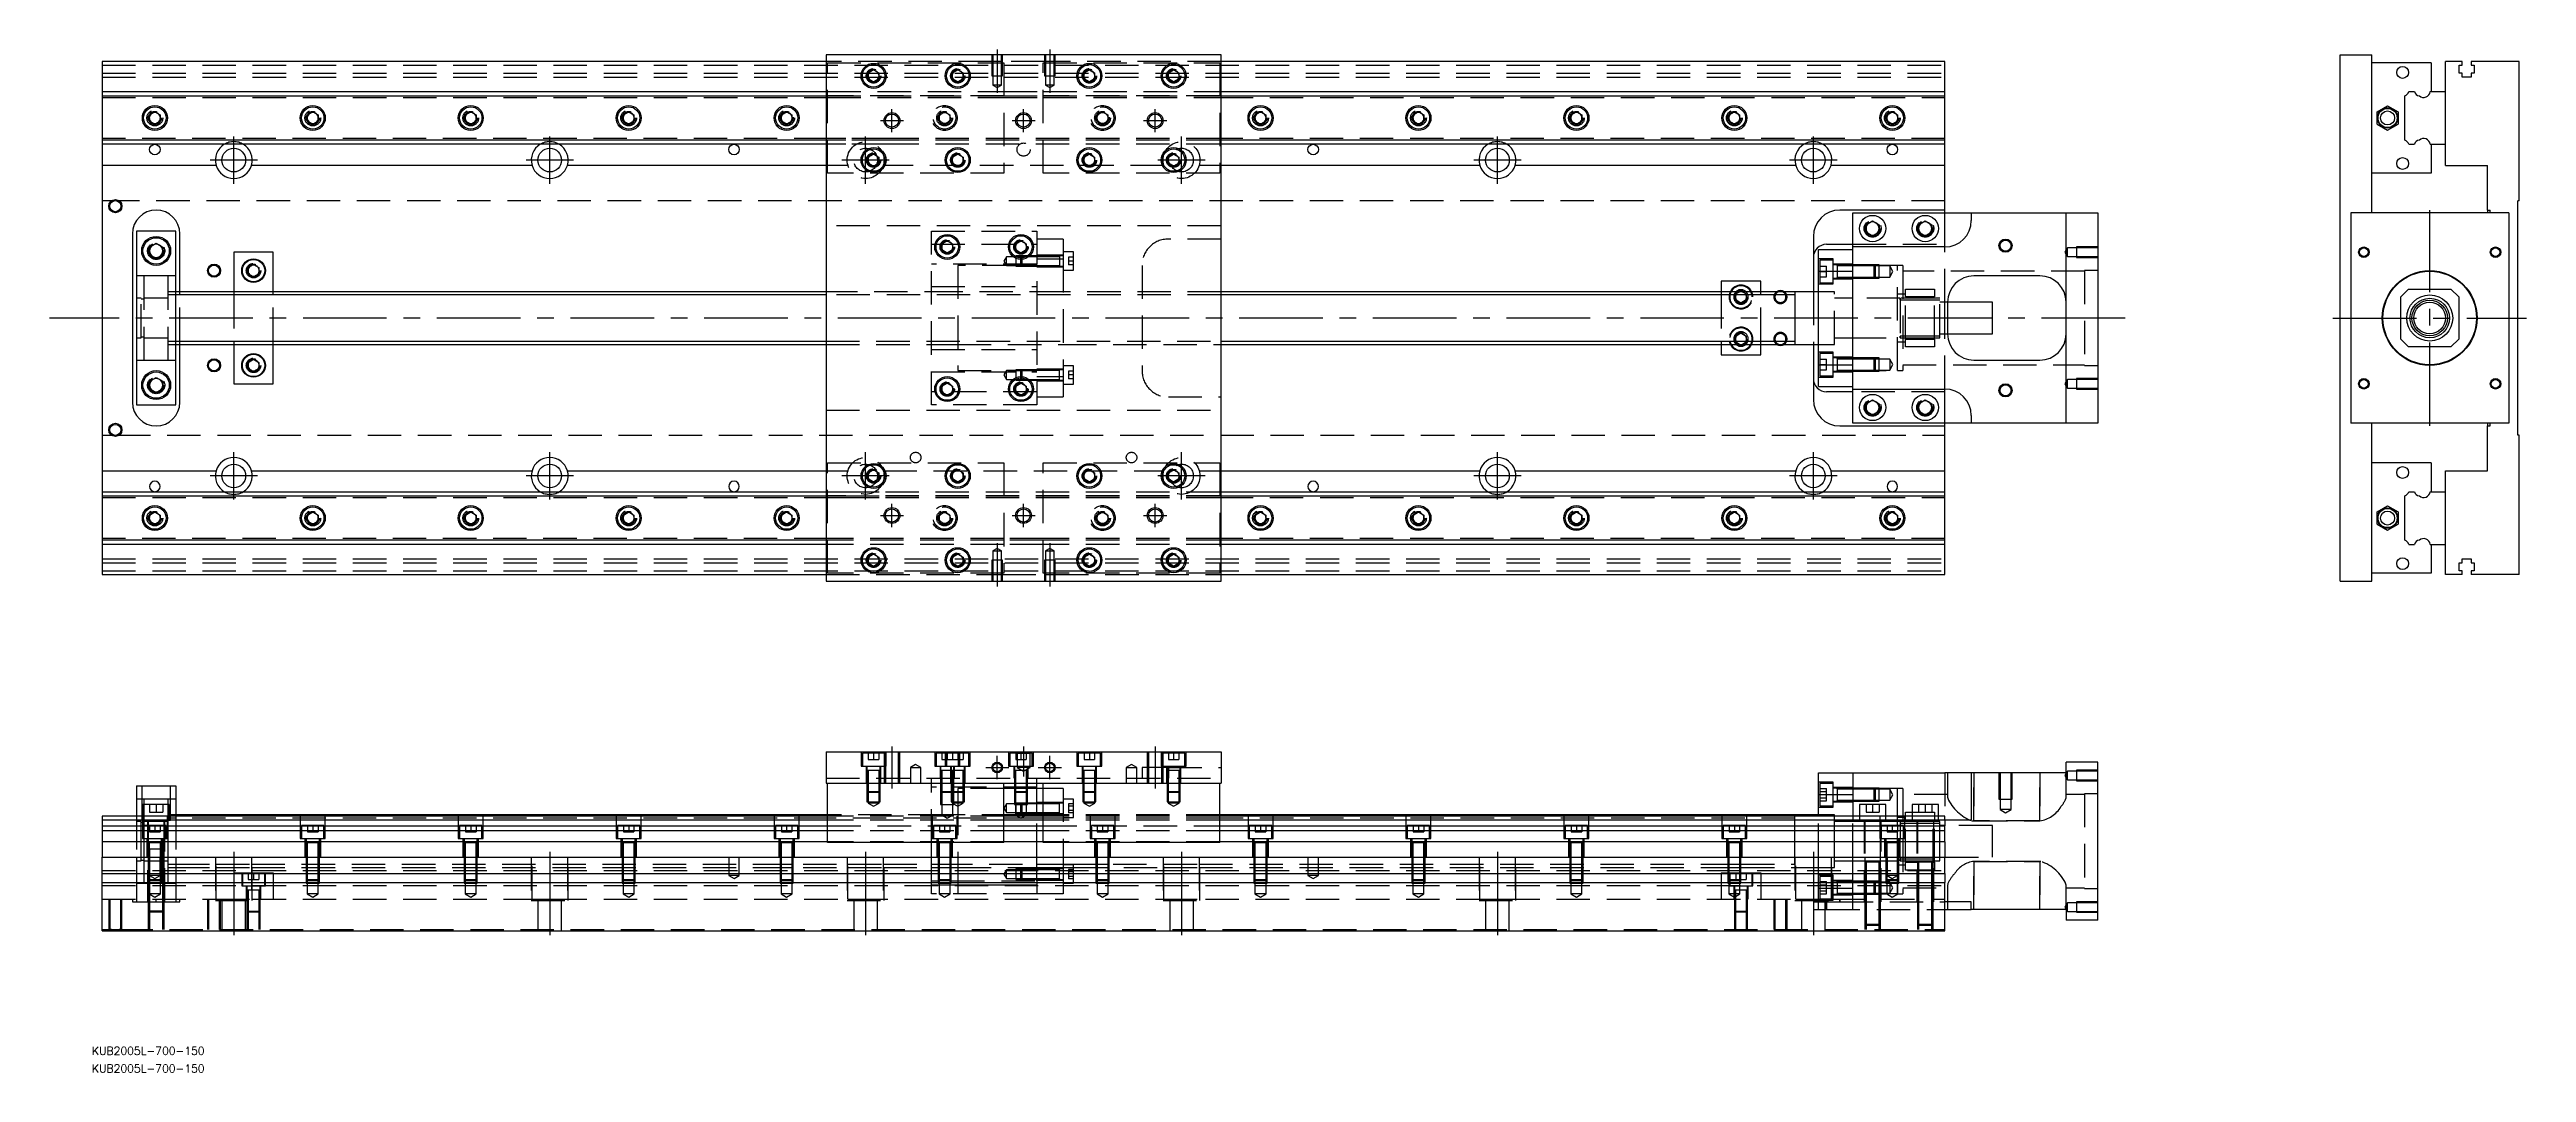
# Model space of a CAD drawing. Extents: x -20 to 921, y -287 to 102.
import ezdxf

# ---------------------------------------------------------------- set-up
doc = ezdxf.new("R2010")
doc.units = 0
doc.linetypes.add('CENTER', pattern=[50.8, 31.75, -6.35, 6.35, -6.35])
doc.linetypes.add('DASHED', pattern=[19.05, 12.7, -6.35])
doc.layers.get('0').update_dxf_attribs({"linetype": 'CONTINUOUS'})
doc.layers.add('CENTER', color=1, linetype='CENTER')
doc.styles.get("Standard").update_dxf_attribs({"font": 'txt.shx', "height": 3, "bigfont": 'bigfont.shx'})

# ---------------------------------------------------------------- blocks, each defined once
blk = doc.blocks.new('*U2')
at = {"color": 7, "linetype": 'CONTINUOUS'}
blk.add_text('KUB2005L-700-150', height=3, dxfattribs=at).set_placement((-3.89, -286.63))
blk = doc.blocks.new('*U3')
at = {"color": 7, "linetype": 'CONTINUOUS'}
blk.add_text('KUB2005L-700-150', height=3, dxfattribs=at).set_placement((-3.89, -279.92))

msp = doc.modelspace()

# ---------------------------------------------------------------- linework, layer by layer
at = {"color": 7, "linetype": 'CONTINUOUS'}
for p, q in [((0, 97.5), (0, 86)), ((275, 97.5), (0, 97.5)), ((425, 100), (275, 100)), ((275, 100), (275, -100)), ((291, 93.1547), (293, 94.309402)), ((293, 94.309402), (295, 93.1547)), ((323, 93.1547), (325, 94.309402)), ((325, 94.309402), (327, 93.1547)), ((373, 93.1547), (375, 94.309402)), ((375, 94.309402), (377, 93.1547)), ((405, 93.1547), (407, 94.309402)), ((407, 94.309402), (409, 93.1547)), ((425, -100), (425, 100)), ((700, 97.5), (425, 97.5)), ((700, 86), (700, 97.5)), ((850.13, -100), (850.13, 100)), ((850.13, 100), (862.13, 100)), ((862.13, 40), (862.13, 100)), ((884.63, 97), (862.13, 97)), ((884.63, 97), (884.63, 86)), ((890.13, 86), (890.13, 97.5)), ((896.43, 97.5), (890.13, 97.5)), ((895.28, 96), (896.43, 96)), ((895.28, 93), (895.28, 96)), ((896.43, 96), (896.43, 97.5)), ((899.83, 97.5), (899.83, 96)), ((918.13, 97.5), (899.83, 97.5)), ((899.83, 96), (900.98, 96)), ((900.98, 96), (900.98, 93)), ((918.13, 44.5), (918.13, 97.5)), ((0, 86), (0, 84.460392)), ((0, 86), (275, 86)), ((291, 90.8453), (291, 93.1547)), ((293, 89.690598), (291, 90.8453)), ((295, 90.8453), (293, 89.690598)), ((295, 93.1547), (295, 90.8453)), ((323, 90.8453), (323, 93.1547)), ((325, 89.690598), (323, 90.8453)), ((327, 90.8453), (325, 89.690598)), ((327, 93.1547), (327, 90.8453)), ((373, 90.8453), (373, 93.1547)), ((375, 89.690598), (373, 90.8453)), ((377, 90.8453), (375, 89.690598)), ((377, 93.1547), (377, 90.8453)), ((405, 90.8453), (405, 93.1547)), ((407, 89.690598), (405, 90.8453)), ((409, 90.8453), (407, 89.690598)), ((409, 93.1547), (409, 90.8453)), ((425, 86), (700, 86)), ((700, 84.460392), (700, 86)), ((876.169608, 86), (878.290392, 86)), ((884.311934, 86), (890.13, 86)), ((890.13, 66), (890.13, 86)), ((890.13, 66), (890.13, 86)), ((896.43, 93), (895.28, 93)), ((896.43, 91.5), (896.43, 93)), ((899.83, 91.5), (896.43, 91.5)), ((899.83, 93), (899.83, 91.5)), ((900.98, 93), (899.83, 93)), ((0, 84.460392), (0, 67.539608)), ((0, 84.460392), (275, 84.460392)), ((18, 77.1547), (20, 78.309402)), ((18, 74.8453), (18, 77.1547)), ((20, 78.309402), (22, 77.1547)), ((22, 77.1547), (22, 74.8453)), ((78, 77.1547), (80, 78.309402)), ((78, 74.8453), (78, 77.1547)), ((80, 78.309402), (82, 77.1547)), ((82, 77.1547), (82, 74.8453)), ((138, 77.1547), (140, 78.309402)), ((138, 74.8453), (138, 77.1547)), ((140, 78.309402), (142, 77.1547)), ((142, 77.1547), (142, 74.8453)), ((198, 77.1547), (200, 78.309402)), ((198, 74.8453), (198, 77.1547)), ((200, 78.309402), (202, 77.1547)), ((202, 77.1547), (202, 74.8453)), ((258, 77.1547), (260, 78.309402)), ((258, 74.8453), (258, 77.1547)), ((260, 78.309402), (262, 77.1547)), ((262, 77.1547), (262, 74.8453)), ((425, 84.460392), (700, 84.460392)), ((438, 77.1547), (440, 78.309402)), ((438, 74.8453), (438, 77.1547)), ((440, 78.309402), (442, 77.1547)), ((442, 77.1547), (442, 74.8453)), ((498, 77.1547), (500, 78.309402)), ((498, 74.8453), (498, 77.1547)), ((500, 78.309402), (502, 77.1547)), ((502, 77.1547), (502, 74.8453)), ((558, 77.1547), (560, 78.309402)), ((558, 74.8453), (558, 77.1547)), ((560, 78.309402), (562, 77.1547)), ((562, 77.1547), (562, 74.8453)), ((618, 77.1547), (620, 78.309402)), ((618, 74.8453), (618, 77.1547)), ((620, 78.309402), (622, 77.1547)), ((622, 77.1547), (622, 74.8453)), ((678, 77.1547), (680, 78.309402)), ((678, 74.8453), (678, 77.1547)), ((680, 78.309402), (682, 77.1547)), ((682, 77.1547), (682, 74.8453)), ((700, 67.539608), (700, 84.460392)), ((864.130002, 78.309401), (868.130002, 80.618802)), ((864.130002, 73.690599), (864.130002, 78.309401)), ((868.130002, 80.618802), (872.130002, 78.309401)), ((872.130002, 78.309401), (872.130002, 73.690599)), ((874.63, 67.539608), (874.63, 84.460392)), ((275, 67.539608), (0, 67.539608)), ((0, 67.539608), (0, 66)), ((275, 66), (0, 66)), ((0, 66), (0, 58)), ((20, 73.690598), (18, 74.8453)), ((22, 74.8453), (20, 73.690598)), ((80, 73.690598), (78, 74.8453)), ((82, 74.8453), (80, 73.690598)), ((140, 73.690598), (138, 74.8453)), ((142, 74.8453), (140, 73.690598)), ((200, 73.690598), (198, 74.8453)), ((202, 74.8453), (200, 73.690598)), ((260, 73.690598), (258, 74.8453)), ((262, 74.8453), (260, 73.690598)), ((700, 67.539608), (425, 67.539608)), ((700, 66), (425, 66)), ((440, 73.690598), (438, 74.8453)), ((442, 74.8453), (440, 73.690598)), ((500, 73.690598), (498, 74.8453)), ((502, 74.8453), (500, 73.690598)), ((560, 73.690598), (558, 74.8453)), ((562, 74.8453), (560, 73.690598)), ((620, 73.690598), (618, 74.8453)), ((622, 74.8453), (620, 73.690598)), ((680, 73.690598), (678, 74.8453)), ((682, 74.8453), (680, 73.690598)), ((700, 66), (700, 67.539608)), ((700, 58), (700, 66)), ((864.130002, 73.690599), (868.130002, 71.381198)), ((868.130002, 71.381198), (872.130002, 73.690599)), ((876.169608, 66), (878.290392, 66)), ((884.311934, 66), (890.13, 66)), ((884.63, 66), (884.63, 55)), ((890.13, 58), (890.13, 66)), ((43.291796, 58), (0, 58)), ((0, 58), (0, -58)), ((163.291796, 58), (56.708204, 58)), ((275, 58), (176.708204, 58)), ((291, 61.1547), (293, 62.309402)), ((291, 58.8453), (291, 61.1547)), ((293, 57.690598), (291, 58.8453)), ((293, 62.309402), (295, 61.1547)), ((295, 58.8453), (293, 57.690598)), ((295, 61.1547), (295, 58.8453)), ((323, 61.1547), (325, 62.309402)), ((323, 58.8453), (323, 61.1547)), ((325, 57.690598), (323, 58.8453)), ((325, 62.309402), (327, 61.1547)), ((327, 58.8453), (325, 57.690598)), ((327, 61.1547), (327, 58.8453)), ((373, 61.1547), (375, 62.309402)), ((373, 58.8453), (373, 61.1547)), ((375, 57.690598), (373, 58.8453)), ((375, 62.309402), (377, 61.1547)), ((377, 58.8453), (375, 57.690598)), ((377, 61.1547), (377, 58.8453)), ((405, 61.1547), (407, 62.309402)), ((405, 58.8453), (405, 61.1547)), ((407, 57.690598), (405, 58.8453)), ((407, 62.309402), (409, 61.1547)), ((409, 58.8453), (407, 57.690598)), ((409, 61.1547), (409, 58.8453)), ((523.291796, 58), (425, 58)), ((643.291796, 58), (536.708204, 58)), ((700, 58), (656.708204, 58)), ((700, 41), (700, 58)), ((890.13, 58), (906.13, 58)), ((906.13, 41), (906.13, 58)), ((884.63, 55), (862.13, 55)), ((700, 41), (660, 41)), ((665, 27), (665, 40)), ((665, 40), (710, 40)), ((700, 40), (700, 41)), ((710, 40), (710, 37)), ((710, 40), (746, 40)), ((746, -40), (746, 40)), ((746, 40), (758, 40)), ((758, 40), (758, -40)), ((854.13, 40), (854.13, -40)), ((914.13, 40), (854.13, 40)), ((906.13, 41), (907.13, 41)), ((906.13, 41), (906.13, 40)), ((907.13, 40), (907.13, 41)), ((914.13, 40), (914.13, -40)), ((917.63, -44.5), (917.63, 44.5)), ((918.13, 44.5), (917.63, 44.5)), ((11.5, 32), (11.5, -32)), ((13, 33), (13, -33)), ((28, 33), (13, 33)), ((18, 26.943376), (20.5, 28.386752)), ((20.5, 28.386752), (23, 26.943376)), ((28, -33), (28, 33)), ((29.5, 10), (29.5, 32)), ((319, 28.1547), (321, 29.309402)), ((321, 29.309402), (323, 28.1547)), ((347, 28.1547), (349, 29.309402)), ((349, 29.309402), (351, 28.1547)), ((650, 31), (650, 10)), ((670, 35.443376), (672.5, 36.886752)), ((670, 32.556624), (670, 35.443376)), ((672.5, 31.113248), (670, 32.556624)), ((672.5, 36.886752), (675, 35.443376)), ((675, 32.556624), (672.5, 31.113248)), ((675, 35.443376), (675, 32.556624)), ((690, 35.443376), (692.5, 36.886752)), ((690, 32.556624), (690, 35.443376)), ((692.5, 31.113248), (690, 32.556624)), ((692.5, 36.886752), (695, 35.443376)), ((695, 32.556624), (692.5, 31.113248)), ((695, 35.443376), (695, 32.556624)), ((18, 24.056624), (18, 26.943376)), ((20.5, 22.613248), (18, 24.056624)), ((23, 24.056624), (20.5, 22.613248)), ((23, 26.943376), (23, 24.056624)), ((50, 25), (50, 10)), ((65, 25), (50, 25)), ((55.5, 19.1547), (57.5, 20.309402)), ((55.5, 16.8453), (55.5, 19.1547)), ((57.5, 20.309402), (59.5, 19.1547)), ((59.5, 19.1547), (59.5, 16.8453)), ((65, 10), (65, 25)), ((319, 25.8453), (319, 28.1547)), ((321, 24.690598), (319, 25.8453)), ((323, 25.8453), (321, 24.690598)), ((323, 28.1547), (323, 25.8453)), ((347, 25.8453), (347, 28.1547)), ((349, 24.690598), (347, 25.8453)), ((351, 25.8453), (349, 24.690598)), ((351, 28.1547), (351, 25.8453)), ((363.6, 19.65063), (363.6, 19.651316)), ((652, 26), (665, 26)), ((652, 17.78342), (652, 26)), ((655, 28), (665, 28)), ((700, 27), (665, 27)), ((665, 17.78342), (665, 27)), ((275, 10), (28, 10)), ((57.5, 15.690598), (55.5, 16.8453)), ((59.5, 16.8453), (57.5, 15.690598)), ((643, 10), (425, 10)), ((630, 14), (615, 14)), ((615, 14), (615, 10)), ((621.964102, 10), (622.5, 10.309402)), ((622.5, 10.309402), (623.035898, 10)), ((630, 10), (630, 14)), ((643, 10), (642.995, 10)), ((643, 10.000006), (643, -10.000006)), ((652, 10), (643, 10)), ((643.005, 10), (643, 10)), ((652, 17.78342), (665, 17.78342)), ((652, -17.78342), (652, 17.78342)), ((665, -17.78342), (665, 17.78342)), ((665, -17.78342), (665, 17.78342)), ((736, 16), (711, 16)), ((876.13, 11), (873.13, 8)), ((876.13, 11), (892.13, 11)), ((895.13, 8), (892.13, 11)), ((701, 6), (701, -6)), ((718, 6), (701, 6)), ((718, -6), (718, 6)), ((873.13, -8), (873.13, 8)), ((895.13, 8), (895.13, -8)), ((701, -6), (718, -6)), ((873.13, -8), (876.13, -11)), ((892.13, -11), (895.13, -8)), ((28, -10), (275, -10)), ((29.5, -32), (29.5, -10)), ((50, -10), (50, -25)), ((55.5, -16.8453), (57.5, -15.690598)), ((55.5, -19.1547), (55.5, -16.8453)), ((57.5, -15.690598), (59.5, -16.8453)), ((59.5, -16.8453), (59.5, -19.1547)), ((65, -25), (65, -10)), ((425, -10), (643, -10)), ((615, -10), (615, -14)), ((615, -14), (630, -14)), ((622.5, -10.309402), (621.964102, -10)), ((623.035898, -10), (622.5, -10.309402)), ((630, -14), (630, -10)), ((642.995, -10), (643, -10)), ((643, -10), (652, -10)), ((643, -10), (643.005, -10)), ((650, -10), (650, -31)), ((652, -17.78342), (665, -17.78342)), ((652, -26), (652, -17.78342)), ((665, -27), (665, -17.78342)), ((711, -16), (736, -16)), ((892.13, -11), (876.13, -11)), ((18, -24.056624), (20.5, -22.613248)), ((18, -26.943376), (18, -24.056624)), ((20.5, -28.386752), (18, -26.943376)), ((20.5, -22.613248), (23, -24.056624)), ((23, -26.943376), (20.5, -28.386752)), ((23, -24.056624), (23, -26.943376)), ((50, -25), (65, -25)), ((57.5, -20.309402), (55.5, -19.1547)), ((59.5, -19.1547), (57.5, -20.309402)), ((319, -25.8453), (321, -24.690598)), ((319, -28.1547), (319, -25.8453)), ((321, -29.309402), (319, -28.1547)), ((321, -24.690598), (323, -25.8453)), ((323, -28.1547), (321, -29.309402)), ((323, -25.8453), (323, -28.1547)), ((347, -25.8453), (349, -24.690598)), ((347, -28.1547), (347, -25.8453)), ((349, -29.309402), (347, -28.1547)), ((349, -24.690598), (351, -25.8453)), ((351, -28.1547), (349, -29.309402)), ((351, -25.8453), (351, -28.1547)), ((363.6, -23.65064), (363.6, -23.649954)), ((652, -26), (665, -26)), ((665, -28), (655, -28)), ((665, -27), (700, -27)), ((665, -40), (665, -27)), ((13, -33), (28, -33)), ((670, -32.556624), (672.5, -31.113248)), ((670, -35.443376), (670, -32.556624)), ((672.5, -36.886752), (670, -35.443376)), ((672.5, -31.113248), (675, -32.556624)), ((675, -35.443376), (672.5, -36.886752)), ((675, -32.556624), (675, -35.443376)), ((690, -32.556624), (692.5, -31.113248)), ((690, -35.443376), (690, -32.556624)), ((692.5, -36.886752), (690, -35.443376)), ((692.5, -31.113248), (695, -32.556624)), ((695, -35.443376), (692.5, -36.886752)), ((695, -32.556624), (695, -35.443376)), ((710, -37), (710, -40)), ((660, -41), (700, -41)), ((710, -40), (665, -40)), ((700, -41), (700, -40)), ((700, -58), (700, -41)), ((746, -40), (710, -40)), ((758, -40), (746, -40)), ((914.13, -40), (854.13, -40)), ((862.13, -100), (862.13, -40)), ((906.13, -40), (906.13, -41)), ((906.13, -41), (907.13, -41)), ((906.13, -58), (906.13, -41)), ((907.13, -41), (907.13, -40)), ((918.13, -44.5), (917.63, -44.5)), ((918.13, -97.5), (918.13, -44.5)), ((884.63, -55), (862.13, -55)), ((884.63, -55), (884.63, -66)), ((0, -58), (0, -66)), ((0, -58), (43.291796, -58)), ((56.708204, -58), (163.291796, -58)), ((176.708204, -58), (275, -58)), ((291, -58.8453), (293, -57.690598)), ((291, -61.1547), (291, -58.8453)), ((293, -62.309402), (291, -61.1547)), ((293, -57.690598), (295, -58.8453)), ((295, -61.1547), (293, -62.309402)), ((295, -58.8453), (295, -61.1547)), ((323, -58.8453), (325, -57.690598)), ((323, -61.1547), (323, -58.8453)), ((325, -62.309402), (323, -61.1547)), ((325, -57.690598), (327, -58.8453)), ((327, -61.1547), (325, -62.309402)), ((327, -58.8453), (327, -61.1547)), ((373, -58.8453), (375, -57.690598)), ((373, -61.1547), (373, -58.8453)), ((375, -62.309402), (373, -61.1547)), ((375, -57.690598), (377, -58.8453)), ((377, -61.1547), (375, -62.309402)), ((377, -58.8453), (377, -61.1547)), ((405, -58.8453), (407, -57.690598)), ((405, -61.1547), (405, -58.8453)), ((407, -62.309402), (405, -61.1547)), ((407, -57.690598), (409, -58.8453)), ((409, -61.1547), (407, -62.309402)), ((409, -58.8453), (409, -61.1547)), ((425, -58), (523.291796, -58)), ((536.708204, -58), (643.291796, -58)), ((656.708204, -58), (700, -58)), ((700, -66), (700, -58)), ((890.13, -66), (890.13, -58)), ((890.13, -58), (906.13, -58)), ((0, -66), (0, -67.539608)), ((0, -66), (275, -66)), ((0, -67.539608), (275, -67.539608)), ((0, -67.539608), (0, -84.460392)), ((18, -74.8453), (20, -73.690598)), ((18, -77.1547), (18, -74.8453)), ((20, -73.690598), (22, -74.8453)), ((22, -74.8453), (22, -77.1547)), ((78, -74.8453), (80, -73.690598)), ((78, -77.1547), (78, -74.8453)), ((80, -73.690598), (82, -74.8453)), ((82, -74.8453), (82, -77.1547)), ((138, -74.8453), (140, -73.690598)), ((138, -77.1547), (138, -74.8453)), ((140, -73.690598), (142, -74.8453)), ((142, -74.8453), (142, -77.1547)), ((198, -74.8453), (200, -73.690598)), ((198, -77.1547), (198, -74.8453)), ((200, -73.690598), (202, -74.8453)), ((202, -74.8453), (202, -77.1547)), ((258, -74.8453), (260, -73.690598)), ((258, -77.1547), (258, -74.8453)), ((260, -73.690598), (262, -74.8453)), ((262, -74.8453), (262, -77.1547)), ((425, -66), (700, -66)), ((425, -67.539608), (700, -67.539608)), ((438, -74.8453), (440, -73.690598)), ((438, -77.1547), (438, -74.8453)), ((440, -73.690598), (442, -74.8453)), ((442, -74.8453), (442, -77.1547)), ((498, -74.8453), (500, -73.690598)), ((498, -77.1547), (498, -74.8453)), ((500, -73.690598), (502, -74.8453)), ((502, -74.8453), (502, -77.1547)), ((558, -74.8453), (560, -73.690598)), ((558, -77.1547), (558, -74.8453)), ((560, -73.690598), (562, -74.8453)), ((562, -74.8453), (562, -77.1547)), ((618, -74.8453), (620, -73.690598)), ((618, -77.1547), (618, -74.8453)), ((620, -73.690598), (622, -74.8453)), ((622, -74.8453), (622, -77.1547)), ((678, -74.8453), (680, -73.690598)), ((678, -77.1547), (678, -74.8453)), ((680, -73.690598), (682, -74.8453)), ((682, -74.8453), (682, -77.1547)), ((700, -67.539608), (700, -66)), ((700, -84.460392), (700, -67.539608)), ((864.130002, -73.690599), (868.130002, -71.381198)), ((864.130002, -78.309401), (864.130002, -73.690599)), ((868.130002, -71.381198), (872.130002, -73.690599)), ((872.130002, -73.690599), (872.130002, -78.309401)), ((874.63, -84.460392), (874.63, -67.539608)), ((876.169608, -66), (878.290392, -66)), ((884.311934, -66), (890.13, -66)), ((890.13, -86), (890.13, -66)), ((890.13, -86), (890.13, -66)), ((275, -84.460392), (0, -84.460392)), ((0, -84.460392), (0, -86)), ((20, -78.309402), (18, -77.1547)), ((22, -77.1547), (20, -78.309402)), ((80, -78.309402), (78, -77.1547)), ((82, -77.1547), (80, -78.309402)), ((140, -78.309402), (138, -77.1547)), ((142, -77.1547), (140, -78.309402)), ((200, -78.309402), (198, -77.1547)), ((202, -77.1547), (200, -78.309402)), ((260, -78.309402), (258, -77.1547)), ((262, -77.1547), (260, -78.309402)), ((700, -84.460392), (425, -84.460392)), ((440, -78.309402), (438, -77.1547)), ((442, -77.1547), (440, -78.309402)), ((500, -78.309402), (498, -77.1547)), ((502, -77.1547), (500, -78.309402)), ((560, -78.309402), (558, -77.1547)), ((562, -77.1547), (560, -78.309402)), ((620, -78.309402), (618, -77.1547)), ((622, -77.1547), (620, -78.309402)), ((680, -78.309402), (678, -77.1547)), ((682, -77.1547), (680, -78.309402)), ((700, -86), (700, -84.460392)), ((864.130002, -78.309401), (868.130002, -80.618802)), ((868.130002, -80.618802), (872.130002, -78.309401)), ((275, -86), (0, -86)), ((0, -86), (0, -97.5)), ((291, -90.8453), (293, -89.690598)), ((291, -93.1547), (291, -90.8453)), ((293, -94.309402), (291, -93.1547)), ((293, -89.690598), (295, -90.8453)), ((295, -93.1547), (293, -94.309402)), ((295, -90.8453), (295, -93.1547)), ((323, -90.8453), (325, -89.690598)), ((323, -93.1547), (323, -90.8453)), ((325, -94.309402), (323, -93.1547)), ((325, -89.690598), (327, -90.8453)), ((327, -93.1547), (325, -94.309402)), ((327, -90.8453), (327, -93.1547)), ((373, -90.8453), (375, -89.690598)), ((373, -93.1547), (373, -90.8453)), ((375, -94.309402), (373, -93.1547)), ((375, -89.690598), (377, -90.8453)), ((377, -93.1547), (375, -94.309402)), ((377, -90.8453), (377, -93.1547)), ((405, -90.8453), (407, -89.690598)), ((405, -93.1547), (405, -90.8453)), ((407, -94.309402), (405, -93.1547)), ((407, -89.690598), (409, -90.8453)), ((409, -93.1547), (407, -94.309402)), ((409, -90.8453), (409, -93.1547)), ((700, -86), (425, -86)), ((700, -97.5), (700, -86)), ((876.169608, -86), (878.290392, -86)), ((884.311934, -86), (890.13, -86)), ((884.63, -86), (884.63, -97)), ((890.13, -97.5), (890.13, -86)), ((895.28, -93), (896.43, -93)), ((895.28, -96), (895.28, -93)), ((896.43, -91.5), (899.83, -91.5)), ((896.43, -93), (896.43, -91.5)), ((899.83, -91.5), (899.83, -93)), ((899.83, -93), (900.98, -93)), ((900.98, -93), (900.98, -96)), ((0, -97.5), (275, -97.5)), ((275, -100), (425, -100)), ((425, -97.5), (700, -97.5)), ((850.13, -100), (862.13, -100)), ((884.63, -97), (862.13, -97)), ((896.43, -97.5), (890.13, -97.5)), ((896.43, -96), (895.28, -96)), ((896.43, -97.5), (896.43, -96)), ((899.83, -96), (899.83, -97.5)), ((900.98, -96), (899.83, -96)), ((918.13, -97.5), (899.83, -97.5)), ((275, -164.77), (275, -176.77)), ((275, -164.77), (425, -164.77)), ((425, -164.77), (425, -176.77)), ((746, -172.77), (746, -168.77)), ((758, -168.77), (746, -168.77)), ((758, -228.77), (758, -168.77)), ((13, -177.77), (13, -189.27)), ((13, -177.77), (28, -177.77)), ((28, -177.77), (28, -189.27)), ((275, -176.77), (425, -176.77)), ((275.5, -199.27), (275.5, -176.77)), ((342.5, -199.27), (342.5, -176.77)), ((355, -189.27), (355, -176.77)), ((357.5, -199.27), (357.5, -176.77)), ((424.5, -199.27), (424.5, -176.77)), ((652, -172.77), (665, -172.77)), ((652, -180.98658), (652, -172.77)), ((659.1, -178.592326), (659.1, -178.99233)), ((665, -172.77), (665, -189.27)), ((665, -172.77), (700, -172.77)), ((710, -172.77), (700, -172.77)), ((710, -172.77), (710, -190.77)), ((746, -172.77), (710, -172.77)), ((357.5, -178.77), (355, -178.77)), ((652, -180.98658), (665, -180.98658)), ((652, -189.27), (652, -180.98658)), ((659.1, -180.950286), (659.1, -181.234376)), ((677.5, -184.77), (667.5, -184.77)), ((667.5, -184.77), (667.5, -189.27)), ((677.5, -189.27), (677.5, -184.77)), ((697.5, -184.77), (687.5, -184.77)), ((687.5, -184.77), (687.5, -189.27)), ((697.5, -189.27), (697.5, -184.77)), ((275.5, -189.27), (0, -189.27)), ((0, -189.27), (0, -190.809608)), ((0, -190.809608), (0, -192.930392)), ((275.5, -190.809608), (0, -190.809608)), ((0, -192.930392), (275.5, -192.930392)), ((0, -192.930392), (0, -194.840532)), ((0, -194.840532), (0, -198.951934)), ((275.5, -194.840532), (0, -194.840532)), ((275.5, -188.77), (28, -188.77)), ((357.5, -189.27), (342.5, -189.27)), ((357.5, -190.809608), (342.5, -190.809608)), ((342.5, -192.930392), (357.5, -192.930392)), ((357.5, -194.840532), (342.5, -194.840532)), ((643, -188.77), (424.5, -188.77)), ((700, -189.27), (424.5, -189.27)), ((700, -190.809608), (424.5, -190.809608)), ((424.5, -192.930392), (700, -192.930392)), ((700, -194.840532), (424.5, -194.840532)), ((643, -188.77), (642.995, -188.77)), ((643, -188.769994), (643, -189.27)), ((643, -188.770502), (643, -188.77)), ((652, -188.77), (643, -188.77)), ((643.005, -188.77), (643, -188.77)), ((643, -189.267168), (643, -188.770502)), ((683, -191.269994), (683, -192.02)), ((700, -190.809608), (700, -189.27)), ((710, -190.77), (700, -190.77)), ((700, -190.809608), (700, -192.930392)), ((700, -194.840532), (700, -192.930392)), ((700, -198.951934), (700, -194.840532)), ((275.5, -198.951934), (0, -198.951934)), ((0, -198.951934), (0, -204.77)), ((0, -204.77), (700, -204.77)), ((0, -211.07), (0, -204.77)), ((17.9, -201.77), (17.499994, -201.77)), ((22.5, -201.77), (22.1, -201.77)), ((23.500006, -201.77), (22.5, -201.77)), ((342.5, -199.27), (275.5, -199.27)), ((357.5, -198.951934), (342.5, -198.951934)), ((424.5, -199.27), (357.5, -199.27)), ((700, -198.951934), (424.5, -198.951934)), ((700, -198.951934), (700, -204.77)), ((700, -211.07), (700, -204.77)), ((0, -211.07), (700, -211.07)), ((0, -214.47), (0, -211.07)), ((0, -232.77), (0, -214.47)), ((0, -214.47), (700, -214.47)), ((18, -214.47), (18, -214.77)), ((363.6, -209.62), (363.6, -209.269994)), ((363.6, -213.270006), (363.6, -212.92)), ((659.1, -213.947664), (659.1, -213.948522)), ((659.1, -213.948522), (659.1, -214.47)), ((659.1, -216.297638), (659.1, -216.57851)), ((670, -214.34767), (669.5, -214.34767)), ((700, -211.07), (700, -214.47)), ((700, -232.77), (700, -214.47)), ((659.1, -218.214666), (659.1, -218.947674)), ((669.5, -218.54767), (670, -218.54767)), ((710, -221.77), (700, -221.77)), ((700, -224.77), (710, -224.77)), ((710, -224.77), (710, -221.77)), ((746, -224.77), (710, -224.77)), ((746, -224.77), (746, -228.77)), ((0, -232.77), (700, -232.77)), ((758, -228.77), (746, -228.77))]:
    msp.add_line(p, q, dxfattribs=at)
at = {"color": 3, "linetype": 'DASHED'}
for p, q in [((0, 96), (700, 96)), ((338.000006, 97.5), (275, 97.5)), ((275.5, 55), (275.5, 97)), ((275.5, 97), (342.5, 97)), ((338.000006, 100), (338.000006, 92)), ((341.999994, 97.5), (338.000006, 97.5)), ((338.35, 100), (338.35, 92)), ((341.65, 92), (341.65, 100)), ((341.999994, 92), (341.999994, 100)), ((358.000006, 97.5), (341.999994, 97.5)), ((342.5, 97), (342.5, 55)), ((357.5, 55), (357.5, 97)), ((357.5, 97), (424.5, 97)), ((358.000006, 100), (358.000006, 92)), ((361.999994, 97.5), (358.000006, 97.5)), ((358.35, 100), (358.35, 92)), ((361.65, 92), (361.65, 100)), ((361.999994, 92), (361.999994, 100)), ((425, 97.5), (361.999994, 97.5)), ((424.5, 97), (424.5, 55)), ((0, 93), (700, 93)), ((0, 91.5), (700, 91.5)), ((275, 86), (275.5, 86)), ((275.5, 86), (342.5, 86)), ((338.000006, 92), (341.999994, 92)), ((338.35, 92), (338.35, 88.5)), ((341.65, 88.5), (338.35, 88.5)), ((338.35, 88.5), (340, 87.547372)), ((340, 87.547372), (341.65, 88.5)), ((341.65, 88.5), (341.65, 92)), ((342.5, 86), (357.5, 86)), ((357.5, 86), (424.5, 86)), ((358.000006, 92), (361.999994, 92)), ((358.35, 92), (358.35, 88.5)), ((361.65, 88.5), (358.35, 88.5)), ((358.35, 88.5), (360, 87.547372)), ((360, 87.547372), (361.65, 88.5)), ((361.65, 88.5), (361.65, 92)), ((424.5, 86), (425, 86)), ((0, 84.403994), (275.5, 84.403994)), ((0, 83.8), (275.5, 83.8)), ((17.5, 76), (17.534018, 76.411016)), ((77.5, 76), (77.534018, 76.411016)), ((137.5, 76), (137.534018, 76.411016)), ((197.5, 76), (197.534018, 76.411016)), ((262.483582, 76.286038), (262.5, 76)), ((275, 84.460392), (275.5, 84.460392)), ((275.5, 84.460392), (342.5, 84.460392)), ((342.5, 84.403994), (275.5, 84.403994)), ((275.5, 83.8), (342.5, 83.8)), ((317.5, 76), (317.534018, 76.411016)), ((318, 77.1547), (320, 78.309402)), ((318, 74.8453), (318, 77.1547)), ((320, 78.309402), (322, 77.1547)), ((322, 77.1547), (322, 74.8453)), ((342.5, 84.460392), (357.5, 84.460392)), ((342.5, 84.403994), (357.5, 84.403994)), ((342.5, 83.8), (357.5, 83.8)), ((357.5, 84.460392), (424.5, 84.460392)), ((424.5, 84.403994), (357.5, 84.403994)), ((357.5, 83.8), (424.5, 83.8)), ((378, 77.1547), (380, 78.309402)), ((378, 74.8453), (378, 77.1547)), ((380, 78.309402), (382, 77.1547)), ((382, 77.1547), (382, 74.8453)), ((382.483582, 76.286038), (382.5, 76)), ((424.5, 84.460392), (425, 84.460392)), ((424.5, 84.403994), (700, 84.403994)), ((424.5, 83.8), (700, 83.8)), ((437.5, 76), (437.534018, 76.411016)), ((497.5, 76), (497.534018, 76.411016)), ((557.5, 76), (557.534018, 76.411016)), ((617.5, 76), (617.534018, 76.411016)), ((677.5, 76), (677.534018, 76.411016)), ((275.5, 68.2), (0, 68.2)), ((275.5, 67.596006), (0, 67.596006)), ((275.5, 67.539608), (275, 67.539608)), ((275.5, 66), (275, 66)), ((282.5, 68.2), (275.5, 68.2)), ((282.5, 67.596006), (275.5, 67.596006)), ((282.5, 67.539608), (275.5, 67.539608)), ((282.5, 66), (275.5, 66)), ((297.5, 68.2), (282.5, 68.2)), ((297.5, 67.596006), (282.5, 67.596006)), ((297.5, 67.539608), (282.5, 67.539608)), ((297.5, 66), (282.5, 66)), ((424.5, 68.2), (297.5, 68.2)), ((424.5, 67.596006), (297.5, 67.596006)), ((424.5, 67.539608), (297.5, 67.539608)), ((424.5, 66), (297.5, 66)), ((320, 73.690598), (318, 74.8453)), ((322, 74.8453), (320, 73.690598)), ((380, 73.690598), (378, 74.8453)), ((382, 74.8453), (380, 73.690598)), ((700, 68.2), (424.5, 68.2)), ((700, 67.596006), (424.5, 67.596006)), ((425, 67.539608), (424.5, 67.539608)), ((425, 66), (424.5, 66)), ((275.5, 58), (275, 58)), ((283.291796, 58), (275.5, 58)), ((403.291796, 58), (296.708204, 58)), ((324.464102, 58), (324.359688, 58)), ((325.640312, 58), (325.535898, 58)), ((374.464102, 58), (374.359688, 58)), ((375.640312, 58), (375.535898, 58)), ((424.5, 58), (416.708204, 58)), ((425, 58), (424.5, 58)), ((342.5, 55), (275.5, 55)), ((424.5, 55), (357.5, 55)), ((4.359688, 44.5), (0, 44.5)), ((700, 44.5), (5.640312, 44.5)), ((700, 28), (700, 40)), ((425, 35), (275, 35)), ((315, -33), (315, 33)), ((315, 33), (355, 33)), ((355, 33), (355, -33)), ((365, 30), (355, 30)), ((365, 30), (365, 22.36068)), ((425, 30), (405, 30)), ((669.5, 34), (669.520026, 34.346056)), ((695.477798, 34.364306), (695.5, 34)), ((23.477798, 25.864306), (23.5, 25.5)), ((315, 28), (355, 28)), ((355, 20.5), (315, 20.5)), ((318.5, 27), (318.518502, 27.303588)), ((325, 20), (325, -20)), ((347, 20), (325, 20)), ((343.5, 23.300636), (342.547372, 21.650636)), ((342.547372, 21.650636), (343.5, 20.000636)), ((343.5, 20.000636), (343.5, 23.300636)), ((347, 23.300636), (343.5, 23.300636)), ((343.5, 20.000636), (347, 20.000636)), ((347, 23.65063), (347, 23.25)), ((349.34998, 23.65063), (347, 23.65063)), ((348.99998, 23.300636), (347, 23.300636)), ((347, 23.25), (347, 22.691578)), ((347, 22.691578), (347, 19.65064)), ((347, 20.000636), (348.99998, 20.000636)), ((349.000636, 20), (347, 20)), ((347, 19.65064), (349.34998, 19.65064)), ((349.35, 23.650636), (349, 23.300636)), ((349, 22.75), (349, 23.300636)), ((351.092176, 23.300636), (349, 23.300636)), ((349, 22.25), (349, 22.75)), ((349, 20.000636), (349, 22.25)), ((349, 20.000636), (349.35, 19.650636)), ((355, 20), (349.000636, 20)), ((351.616146, 23.65063), (349.349994, 23.65063)), ((349.349994, 19.65064), (355, 19.65064)), ((349.35, 23.650636), (349.35, 22.764436)), ((351.616152, 23.650636), (349.35, 23.650636)), ((349.35, 22.764436), (349.35, 22.262912)), ((349.35, 22.262912), (349.35, 19.650636)), ((349.35, 19.650636), (355, 19.650636)), ((351.979462, 23.300636), (351.092176, 23.300636)), ((351.483582, 27.286038), (351.5, 27)), ((352.368118, 23.65063), (351.616146, 23.65063)), ((352.368124, 23.650636), (351.616152, 23.650636)), ((355, 23.300636), (351.979462, 23.300636)), ((355, 23.65063), (352.368118, 23.65063)), ((355, 23.650636), (352.368124, 23.650636)), ((365, 23.900636), (355, 23.900636)), ((365, 22.36068), (355, 22.36068)), ((355, 19.400636), (365, 19.400636)), ((363.605, 23.650636), (355.00002, 23.650636)), ((363.6, 23.300636), (355.00002, 23.300636)), ((355.00002, 20.000636), (363.6, 20.000636)), ((355.00002, 19.650636), (363.605, 19.650636)), ((365, 23.650636), (363.595, 23.650636)), ((363.595, 19.650636), (365, 19.650636)), ((363.6, 23.650636), (363.6, 19.650636)), ((363.6, 19.650636), (363.6, 19.867096)), ((369, 25.150636), (365, 25.150636)), ((365, 22.36068), (365, -22.36068)), ((367, 23.150636), (367, 21.650636)), ((369, 23.150636), (367, 23.150636)), ((367, 21.650636), (367, 20.150636)), ((369, 21.650636), (367, 21.650636)), ((369, 20.150636), (367, 20.150636)), ((369, 18.150636), (369, 25.150636)), ((395, 20), (395, -20)), ((657.5, 22.42767), (652, 22.42767)), ((652.5, 21.92767), (652.5, 13.42767)), ((657.5, 21.92767), (652.5, 21.92767)), ((652.5, 19.67767), (655, 19.67767)), ((655, 17.67767), (655, 19.67767)), ((657.5, 12.92767), (657.5, 22.42767)), ((665, 20.42767), (657.5, 20.42767)), ((659.1, 20.17767), (657.5, 20.17767)), ((659.1, 20.17767), (659.095, 20.17767)), ((659.1, 20.17767), (659.1, 19.92022)), ((659.1, 19.920202), (659.1, 20.17767)), ((659.105, 20.17767), (659.1, 20.17767)), ((664.99998, 20.17767), (659.1, 20.17767)), ((659.1, 19.92022), (659.1, 15.435068)), ((664.99998, 19.77767), (659.1, 19.77767)), ((665, 28), (700, 28)), ((665, 17.78342), (665, 26)), ((673.1, 20.17767), (665, 20.17767)), ((673.1, 20.177664), (665, 20.177664)), ((682, 20), (665, 20)), ((673.5, 19.77767), (665, 19.77767)), ((673.1, 15.17767), (673.1, 20.17767)), ((673.5, 19.77767), (673.1, 20.17767)), ((675, 20.177664), (673.10002, 20.177664)), ((673.5, 19.77767), (673.5, 15.57767)), ((675, 19.77767), (673.50002, 19.77767)), ((675, 15.177674), (675, 20.177664)), ((679, 19.77767), (675, 19.77767)), ((679, 19.77767), (679, 15.57767)), ((680.212436, 17.67767), (679, 19.77767)), ((682, -20), (682, 20)), ((684, 20), (682, 20)), ((684, 20), (684, -20)), ((700, 27), (700, 28)), ((700, 6), (700, 27)), ((746.5, 26.65), (745.547372, 25)), ((745.547372, 25), (746.5, 23.35)), ((746.5, 23.35), (746.5, 26.65)), ((750, 26.65), (746.5, 26.65)), ((746.5, 23.35), (750, 23.35)), ((750, 26.999994), (750, 23.000006)), ((758, 26.999994), (750, 26.999994)), ((758, 26.65), (750, 26.65)), ((750, 23.35), (758, 23.35)), ((750, 23.000006), (758, 23.000006)), ((16, 16), (13, 16)), ((16, -16), (16, 16)), ((25, 16), (16, 16)), ((25, -16), (25, 16)), ((28, 16), (25, 16)), ((28, 10), (25, 10)), ((29.5, 8.75), (29.5, 10)), ((50, 10), (50, 8.75)), ((55, 18), (55.012884, 18.253488)), ((65, 8.75), (65, 10)), ((324.99998, 10), (275, 10)), ((315, 12), (355, 12)), ((365, 10), (325, 10)), ((365, 18.150636), (369, 18.150636)), ((425, 10), (365.00002, 10)), ((615, 10), (615, 8.75)), ((620.5, 9.1547), (621.964102, 10)), ((623.035898, 10), (624.5, 9.1547)), ((630, 8.75), (630, 10)), ((650, 10), (650, -10)), ((652, 12.92767), (657.5, 12.92767)), ((658, 10), (652, 10)), ((652.5, 17.67767), (655, 17.67767)), ((652.5, 15.67767), (655, 15.67767)), ((652.5, 13.42767), (657.5, 13.42767)), ((655, 15.67767), (655, 17.67767)), ((657.5, 15.17767), (659.1, 15.17767)), ((657.5, 14.92767), (665, 14.92767)), ((658, -10), (658, 10)), ((659.095, 15.17767), (659.1, 15.17767)), ((659.1, 15.57767), (664.99998, 15.57767)), ((659.1, 15.17767), (659.1, 15.435118)), ((659.1, 15.435068), (659.1, 15.17767)), ((659.1, 15.17767), (659.105, 15.17767)), ((659.1, 15.17767), (664.99998, 15.17767)), ((665, 15.57767), (673.5, 15.57767)), ((665, 15.177674), (673.1, 15.177674)), ((665, 15.17767), (673.1, 15.17767)), ((673.1, 15.17767), (673.5, 15.57767)), ((673.10002, 15.177674), (675, 15.177674)), ((673.50002, 15.57767), (675, 15.57767)), ((675, 15.57767), (679, 15.57767)), ((679, 15.57767), (680.212436, 17.67767)), ((753, 17.75), (684, 17.75)), ((685, 11), (696, 11)), ((685, 8), (685, 11)), ((696, 11), (696, 8)), ((753, 18), (753, -18)), ((758, 18), (753, 18)), ((14.85, 7.5), (13, 7.5)), ((14.85, -7.5), (14.85, 7.5)), ((16, 7.15), (14.85, 7.15)), ((25, 7.5), (16, 7.5)), ((28, 8.75), (25, 8.75)), ((29.5, -8.75), (29.5, 8.75)), ((50, 8.75), (50, -8.75)), ((65, -8.75), (65, 8.75)), ((425, 8.75), (275, 8.75)), ((615, 8.75), (615, -8.75)), ((620, 8), (620.018502, 8.303588)), ((620.5, 8.75), (620.5, 9.1547)), ((620.5, 6.8453), (620.5, 8.75)), ((622.5, 5.690598), (620.5, 6.8453)), ((624.5, 6.8453), (622.5, 5.690598)), ((624.5, 9.1547), (624.5, 8.75)), ((624.5, 8.75), (624.5, 6.8453)), ((630, -8.75), (630, 8.75)), ((665, 7.5), (658, 7.5)), ((683.005, 7.5), (665, 7.5)), ((685, 9), (682, 9)), ((696, 7.5), (682.995, 7.5)), ((683, 6.950984), (683, 7.5)), ((683, 7.5), (683, 6.951128)), ((683, 6.951128), (683, -6.950984)), ((696, 6.75), (683, 6.75)), ((696, 8), (685, 8)), ((685, -8), (685, 8)), ((696, -8), (696, 8)), ((698, 7.5), (696, 7.5)), ((698, 6.75), (696, 6.75)), ((698, -7.5), (698, 7.5)), ((701, 6), (698, 6)), ((700, -6), (700, 6)), ((13, -7.5), (14.85, -7.5)), ((14.85, -7.15), (16, -7.15)), ((16, -7.5), (25, -7.5)), ((25, -8.75), (28, -8.75)), ((29.5, -10), (29.5, -8.75)), ((50, -8.75), (50, -10)), ((65, -10), (65, -8.75)), ((275, -8.75), (425, -8.75)), ((615, -8.75), (615, -10)), ((620, -8), (620.018502, -7.696412)), ((620.5, -6.8453), (622.5, -5.690598)), ((620.5, -8.75), (620.5, -6.8453)), ((620.5, -9.1547), (620.5, -8.75)), ((621.964102, -10), (620.5, -9.1547)), ((622.5, -5.690598), (624.5, -6.8453)), ((624.5, -9.1547), (623.035898, -10)), ((624.5, -6.8453), (624.5, -8.75)), ((624.5, -8.75), (624.5, -9.1547)), ((630, -10), (630, -8.75)), ((658, -7.5), (665, -7.5)), ((665, -7.5), (683.005, -7.5)), ((682, -9), (685, -9)), ((682.995, -7.5), (696, -7.5)), ((683, -6.75), (696, -6.75)), ((683, -7.499332), (683, -6.950962)), ((683, -6.950984), (683, -7.5)), ((683, -7.5), (683, -7.499332)), ((685, -8), (696, -8)), ((685, -11), (685, -8)), ((696, -6.75), (698, -6.75)), ((696, -7.5), (698, -7.5)), ((696, -8), (696, -11)), ((698, -6), (701, -6)), ((700, -27), (700, -6)), ((13, -16), (16, -16)), ((16, -16), (25, -16)), ((25, -10), (28, -10)), ((25, -16), (28, -16)), ((55, -18), (55.012884, -17.746512)), ((275, -10), (324.99998, -10)), ((315, -12), (355, -12)), ((325, -10), (365, -10)), ((369, -18.150636), (365, -18.150636)), ((365.00002, -10), (425, -10)), ((369, -25.150636), (369, -18.150636)), ((652, -10), (658, -10)), ((657.5, -12.92767), (652, -12.92767)), ((652.5, -13.42767), (652.5, -21.92767)), ((657.5, -13.42767), (652.5, -13.42767)), ((652.5, -15.67767), (655, -15.67767)), ((652.5, -17.67767), (655, -17.67767)), ((655, -17.67767), (655, -15.67767)), ((655, -19.67767), (655, -17.67767)), ((657.5, -22.42767), (657.5, -12.92767)), ((665, -14.92767), (657.5, -14.92767)), ((659.1, -15.17767), (657.5, -15.17767)), ((659.1, -15.17767), (659.095, -15.17767)), ((659.1, -15.17767), (659.1, -15.435118)), ((659.1, -15.435136), (659.1, -15.17767)), ((664.99998, -15.17767), (659.1, -15.17767)), ((659.105, -15.17767), (659.1, -15.17767)), ((659.1, -15.435118), (659.1, -19.920272)), ((664.99998, -15.57767), (659.1, -15.57767)), ((673.1, -15.17767), (665, -15.17767)), ((673.1, -15.177674), (665, -15.177674)), ((673.5, -15.57767), (665, -15.57767)), ((665, -26), (665, -17.78342)), ((673.1, -20.17767), (673.1, -15.17767)), ((673.5, -15.57767), (673.1, -15.17767)), ((675, -15.177674), (673.10002, -15.177674)), ((673.5, -15.57767), (673.5, -19.77767)), ((675, -15.57767), (673.50002, -15.57767)), ((675, -20.177664), (675, -15.177674)), ((679, -15.57767), (675, -15.57767)), ((679, -15.57767), (679, -19.77767)), ((680.212436, -17.67767), (679, -15.57767)), ((679, -19.77767), (680.212436, -17.67767)), ((684, -17.75), (753, -17.75)), ((696, -11), (685, -11)), ((753, -18), (758, -18)), ((17.5, -25.5), (17.520026, -25.153944)), ((315, -20.5), (355, -20.5)), ((355, -28), (315, -28)), ((323.483582, -26.713962), (323.5, -27)), ((325, -20), (347, -20)), ((343.5, -20.000636), (342.547372, -21.650636)), ((342.547372, -21.650636), (343.5, -23.300636)), ((343.5, -23.300636), (343.5, -20.000636)), ((347, -20.000636), (343.5, -20.000636)), ((343.5, -23.300636), (347, -23.300636)), ((347, -19.65064), (347, -22.691578)), ((349.34998, -19.65064), (347, -19.65064)), ((347, -20), (349.000636, -20)), ((348.99998, -20.000636), (347, -20.000636)), ((347, -22.691578), (347, -23.25)), ((347, -23.25), (347, -23.65063)), ((347, -23.300636), (348.99998, -23.300636)), ((347, -23.65063), (349.34998, -23.65063)), ((349.35, -19.650636), (349, -20.000636)), ((349, -22.25), (349, -20.000636)), ((349, -22.75), (349, -22.25)), ((349, -23.300636), (349, -22.75)), ((349, -23.300636), (351.092176, -23.300636)), ((349, -23.300636), (349.35, -23.650636)), ((349.000636, -20), (355, -20)), ((355, -19.65064), (349.349994, -19.65064)), ((349.349994, -23.65063), (351.616146, -23.65063)), ((349.35, -19.650636), (349.35, -22.262912)), ((355, -19.650636), (349.35, -19.650636)), ((349.35, -22.262912), (349.35, -22.764436)), ((349.35, -22.764436), (349.35, -23.650636)), ((349.35, -23.650636), (351.616152, -23.650636)), ((351.092176, -23.300636), (351.979462, -23.300636)), ((351.483582, -26.713962), (351.5, -27)), ((351.616146, -23.65063), (352.368118, -23.65063)), ((351.616152, -23.650636), (352.368124, -23.650636)), ((351.979462, -23.300636), (355, -23.300636)), ((352.368118, -23.65063), (355, -23.65063)), ((352.368124, -23.650636), (355, -23.650636)), ((365, -19.400636), (355, -19.400636)), ((365, -22.36068), (355, -22.36068)), ((365, -22.36068), (355, -22.36068)), ((355, -23.900636), (365, -23.900636)), ((363.605, -19.650636), (355.00002, -19.650636)), ((363.6, -20.000636), (355.00002, -20.000636)), ((355.00002, -23.300636), (363.6, -23.300636)), ((355.00002, -23.650636), (363.605, -23.650636)), ((365, -19.650636), (363.595, -19.650636)), ((363.595, -23.650636), (365, -23.650636)), ((363.6, -19.867096), (363.6, -19.650636)), ((363.6, -19.650636), (363.6, -19.867302)), ((363.6, -23.434174), (363.6, -19.867096)), ((363.6, -23.433926), (363.6, -23.650636)), ((363.6, -23.650636), (363.6, -23.434174)), ((365, -22.36068), (365, -30)), ((365, -25.150636), (369, -25.150636)), ((367, -20.150636), (367, -21.650636)), ((369, -20.150636), (367, -20.150636)), ((367, -21.650636), (367, -23.150636)), ((369, -21.650636), (367, -21.650636)), ((369, -23.150636), (367, -23.150636)), ((652, -22.42767), (657.5, -22.42767)), ((652.5, -19.67767), (655, -19.67767)), ((652.5, -21.92767), (657.5, -21.92767)), ((657.5, -20.17767), (659.1, -20.17767)), ((657.5, -20.42767), (665, -20.42767)), ((659.095, -20.17767), (659.1, -20.17767)), ((659.1, -19.77767), (664.99998, -19.77767)), ((659.1, -20.17767), (659.1, -19.92022)), ((659.1, -19.920272), (659.1, -20.17767)), ((659.1, -20.17767), (664.99998, -20.17767)), ((659.1, -20.17767), (659.105, -20.17767)), ((665, -19.77767), (673.5, -19.77767)), ((665, -20), (682, -20)), ((665, -20.177664), (673.1, -20.177664)), ((665, -20.17767), (673.1, -20.17767)), ((700, -28), (665, -28)), ((673.1, -20.17767), (673.5, -19.77767)), ((673.10002, -20.177664), (675, -20.177664)), ((673.50002, -19.77767), (675, -19.77767)), ((675, -19.77767), (679, -19.77767)), ((682, -20), (684, -20)), ((700, -28), (700, -27)), ((700, -40), (700, -28)), ((746.5, -23.35), (745.547372, -25)), ((745.547372, -25), (746.5, -26.65)), ((746.5, -26.65), (746.5, -23.35)), ((750, -23.35), (746.5, -23.35)), ((746.5, -26.65), (750, -26.65)), ((750, -23.000006), (750, -26.999994)), ((758, -23.000006), (750, -23.000006)), ((758, -23.35), (750, -23.35)), ((750, -26.65), (758, -26.65)), ((750, -26.999994), (758, -26.999994)), ((275, -35), (425, -35)), ((355, -33), (315, -33)), ((355, -30), (365, -30)), ((405, -30), (425, -30)), ((675.477798, -33.635694), (675.5, -34)), ((695.477798, -33.635694), (695.5, -34)), ((0, -44.5), (4.359688, -44.5)), ((5.640312, -44.5), (700, -44.5)), ((275.5, -97), (275.5, -55)), ((275.5, -55), (342.5, -55)), ((342.5, -55), (342.5, -97)), ((357.5, -55), (424.5, -55)), ((357.5, -97), (357.5, -55)), ((424.5, -55), (424.5, -97)), ((275, -58), (275.5, -58)), ((275.5, -58), (283.291796, -58)), ((290.5, -60), (290.512884, -59.746512)), ((296.708204, -58), (403.291796, -58)), ((322.5, -60), (322.518502, -59.696412)), ((324.359688, -58), (324.464102, -58)), ((325.535898, -58), (325.640312, -58)), ((416.708204, -58), (424.5, -58)), ((424.5, -58), (425, -58)), ((0, -67.596006), (275.5, -67.596006)), ((0, -68.2), (275.5, -68.2)), ((275, -66), (275.5, -66)), ((275, -67.539608), (275.5, -67.539608)), ((275.5, -66), (282.5, -66)), ((275.5, -67.539608), (282.5, -67.539608)), ((282.5, -67.596006), (275.5, -67.596006)), ((275.5, -68.2), (282.5, -68.2)), ((282.5, -66), (297.5, -66)), ((282.5, -67.539608), (297.5, -67.539608)), ((282.5, -67.596006), (297.5, -67.596006)), ((282.5, -68.2), (297.5, -68.2)), ((297.5, -66), (424.5, -66)), ((297.5, -67.539608), (424.5, -67.539608)), ((424.5, -67.596006), (297.5, -67.596006)), ((297.5, -68.2), (424.5, -68.2)), ((318, -74.8453), (320, -73.690598)), ((318, -77.1547), (318, -74.8453)), ((320, -73.690598), (322, -74.8453)), ((322, -74.8453), (322, -77.1547)), ((378, -74.8453), (380, -73.690598)), ((378, -77.1547), (378, -74.8453)), ((380, -73.690598), (382, -74.8453)), ((382, -74.8453), (382, -77.1547)), ((424.5, -66), (425, -66)), ((424.5, -67.539608), (425, -67.539608)), ((424.5, -67.596006), (700, -67.596006)), ((424.5, -68.2), (700, -68.2)), ((275.5, -83.8), (0, -83.8)), ((275.5, -84.403994), (0, -84.403994)), ((17.5, -76), (17.534018, -75.588984)), ((77.5, -76), (77.534018, -75.588984)), ((137.5, -76), (137.534018, -75.588984)), ((197.5, -76), (197.534018, -75.588984)), ((257.5, -76), (257.534018, -75.588984)), ((275.5, -84.460392), (275, -84.460392)), ((342.5, -83.8), (275.5, -83.8)), ((342.5, -84.403994), (275.5, -84.403994)), ((342.5, -84.460392), (275.5, -84.460392)), ((317.5, -76), (317.534018, -75.588984)), ((320, -78.309402), (318, -77.1547)), ((322, -77.1547), (320, -78.309402)), ((357.5, -83.8), (342.5, -83.8)), ((357.5, -84.403994), (342.5, -84.403994)), ((357.5, -84.460392), (342.5, -84.460392)), ((424.5, -83.8), (357.5, -83.8)), ((424.5, -84.403994), (357.5, -84.403994)), ((424.5, -84.460392), (357.5, -84.460392)), ((377.5, -76), (377.534018, -75.588984)), ((380, -78.309402), (378, -77.1547)), ((382, -77.1547), (380, -78.309402)), ((700, -83.8), (424.5, -83.8)), ((700, -84.403994), (424.5, -84.403994)), ((425, -84.460392), (424.5, -84.460392)), ((437.5, -76), (437.534018, -75.588984)), ((497.5, -76), (497.534018, -75.588984)), ((557.5, -76), (557.534018, -75.588984)), ((617.5, -76), (617.534018, -75.588984)), ((677.5, -76), (677.534018, -75.588984)), ((0, -91.5), (700, -91.5)), ((0, -93), (700, -93)), ((275.5, -86), (275, -86)), ((342.5, -86), (275.5, -86)), ((290.5, -92), (290.512884, -91.746512)), ((322.5, -92), (322.512884, -91.746512)), ((341.999994, -92), (338.000006, -92)), ((338.000006, -92), (338.000006, -100)), ((340, -87.547372), (338.35, -88.5)), ((338.35, -88.5), (341.65, -88.5)), ((338.35, -88.5), (338.35, -92)), ((338.35, -92), (338.35, -100)), ((341.65, -88.5), (340, -87.547372)), ((341.65, -92), (341.65, -88.5)), ((341.65, -100), (341.65, -92)), ((341.999994, -100), (341.999994, -92)), ((357.5, -86), (342.5, -86)), ((424.5, -86), (357.5, -86)), ((361.999994, -92), (358.000006, -92)), ((358.000006, -92), (358.000006, -100)), ((360, -87.547372), (358.35, -88.5)), ((358.35, -88.5), (361.65, -88.5)), ((358.35, -88.5), (358.35, -92)), ((358.35, -92), (358.35, -100)), ((361.65, -88.5), (360, -87.547372)), ((361.65, -92), (361.65, -88.5)), ((361.65, -100), (361.65, -92)), ((361.999994, -100), (361.999994, -92)), ((377.483582, -91.713962), (377.5, -92)), ((404.5, -92), (404.512884, -91.746512)), ((425, -86), (424.5, -86)), ((0, -96), (700, -96)), ((275, -97.5), (338.000006, -97.5)), ((342.5, -97), (275.5, -97)), ((338.000006, -97.5), (341.999994, -97.5)), ((341.999994, -97.5), (358.000006, -97.5)), ((424.5, -97), (357.5, -97)), ((358.000006, -97.5), (361.999994, -97.5)), ((361.999994, -97.5), (425, -97.5)), ((288.25, -164.77), (288.25, -170.27)), ((297.25, -165.27), (288.75, -165.27)), ((288.75, -165.27), (288.75, -170.27)), ((291, -165.27), (291, -167.77)), ((291, -167.77), (293, -167.77)), ((293, -165.27), (293, -167.77)), ((293, -167.77), (295, -167.77)), ((295, -165.27), (295, -167.77)), ((297.000006, -164.77), (297.000006, -176.77)), ((297.25, -170.27), (297.25, -165.27)), ((297.5, -164.77), (297.5, -176.77)), ((297.75, -170.27), (297.75, -164.77)), ((302.5, -176.77), (302.5, -164.77)), ((302.999994, -176.77), (302.999994, -164.77)), ((316.25, -164.77), (316.25, -170.27)), ((320.75, -165.27), (316.75, -165.27)), ((316.75, -165.27), (316.75, -170.27)), ((319, -165.27), (319, -167.77)), ((319, -167.77), (321, -167.77)), ((320.25, -164.77), (320.25, -170.27)), ((329.25, -165.27), (320.75, -165.27)), ((320.75, -165.27), (320.75, -170.27)), ((321, -165.27), (321, -167.77)), ((321, -167.77), (323, -167.77)), ((323, -165.27), (323, -167.77)), ((323, -167.77), (325, -167.77)), ((325, -165.27), (325, -167.77)), ((325, -167.77), (327, -167.77)), ((325.25, -170.27), (325.25, -165.27)), ((325.75, -170.27), (325.75, -164.77)), ((327, -165.27), (327, -167.77)), ((329.25, -170.27), (329.25, -165.27)), ((329.75, -170.27), (329.75, -164.77)), ((344.25, -164.77), (344.25, -170.27)), ((353.25, -165.27), (344.75, -165.27)), ((344.75, -165.27), (344.75, -170.27)), ((347.5, -165.27), (347, -164.77)), ((347, -165.27), (347, -167.77)), ((347, -167.77), (349, -167.77)), ((347.5, -165.27), (347.5, -170.77)), ((347.5, -165.27), (352.5, -165.27)), ((349, -165.27), (349, -167.77)), ((349, -167.77), (351, -167.77)), ((351, -165.27), (351, -167.77)), ((352.5, -165.27), (353, -164.77)), ((352.5, -170.77), (352.5, -165.27)), ((353.25, -170.27), (353.25, -165.27)), ((353.75, -170.27), (353.75, -164.77)), ((370.25, -164.77), (370.25, -170.27)), ((379.25, -165.27), (370.75, -165.27)), ((370.75, -165.27), (370.75, -170.27)), ((373, -165.27), (373, -167.77)), ((373, -167.77), (375, -167.77)), ((375, -165.27), (375, -167.77)), ((375, -167.77), (377, -167.77)), ((377, -165.27), (377, -167.77)), ((379.25, -170.27), (379.25, -165.27)), ((379.75, -170.27), (379.75, -164.77)), ((397.000006, -164.77), (397.000006, -176.77)), ((397.5, -164.77), (397.5, -176.77)), ((402.25, -164.77), (402.25, -170.27)), ((402.5, -176.77), (402.5, -164.77)), ((411.25, -165.27), (402.75, -165.27)), ((402.75, -165.27), (402.75, -170.27)), ((402.999994, -176.77), (402.999994, -164.77)), ((405, -165.27), (405, -167.77)), ((405, -167.77), (407, -167.77)), ((407, -165.27), (407, -167.77)), ((407, -167.77), (409, -167.77)), ((409, -165.27), (409, -167.77)), ((411.25, -170.27), (411.25, -165.27)), ((411.75, -170.27), (411.75, -164.77)), ((15, -177.77), (15, -190.77)), ((26, -190.77), (26, -177.77)), ((275, -174.77), (425, -174.77)), ((288.25, -170.27), (297.75, -170.27)), ((290.25, -170.27), (290.25, -176.77)), ((290.5, -170.27), (290.5, -171.87)), ((290.5, -171.865), (290.5, -171.87)), ((290.5, -171.87), (290.757448, -171.87)), ((290.757468, -171.87), (290.5, -171.87)), ((290.5, -171.87), (290.5, -176.76998)), ((290.5, -171.87), (290.5, -171.875)), ((290.5, -176.77), (290.5, -179.87)), ((290.500006, -176.77), (290.500006, -179.870006)), ((295.242552, -171.87), (290.757468, -171.87)), ((290.9, -171.87), (290.9, -176.76998)), ((290.9, -176.77), (290.9, -180.27)), ((295.1, -176.76998), (295.1, -171.87)), ((295.1, -180.27), (295.1, -176.77)), ((295.5, -171.87), (295.242552, -171.87)), ((295.242602, -171.87), (295.5, -171.87)), ((295.499994, -179.870006), (295.499994, -176.77)), ((295.5, -171.87), (295.5, -170.27)), ((295.5, -171.87), (295.5, -171.865)), ((295.5, -176.76998), (295.5, -171.87)), ((295.5, -171.875), (295.5, -171.87)), ((295.5, -179.87), (295.5, -176.77)), ((295.75, -176.77), (295.75, -170.27)), ((309, -169.6153), (307, -170.77)), ((307, -170.77), (309, -170.77)), ((307, -170.77), (307, -176.77)), ((311, -170.77), (309, -169.6153)), ((309, -170.77), (311, -170.77)), ((311, -176.77), (311, -170.77)), ((315, -176.77), (315, -174.77)), ((315, -199.27), (315, -176.77)), ((355, -178.27), (315, -178.27)), ((316.25, -170.27), (320.25, -170.27)), ((318.25, -170.27), (318.25, -174.77)), ((318.5, -170.27), (318.5, -171.87)), ((318.5, -171.865), (318.5, -171.87)), ((318.5, -171.87), (318.757448, -171.87)), ((318.757468, -171.87), (318.5, -171.87)), ((318.5, -171.87), (318.5, -171.875)), ((318.5, -171.87), (318.5, -174.76998)), ((318.5, -174.77), (318.5, -176.77)), ((318.5, -176.77), (318.5, -179.87)), ((318.500006, -174.77), (318.500006, -176.77)), ((318.500006, -176.77), (318.500006, -179.870006)), ((322.300194, -171.87), (318.757468, -171.87)), ((318.9, -171.87), (318.9, -174.76998)), ((318.9, -174.77), (318.9, -176.77)), ((318.9, -176.77), (318.9, -180.27)), ((320.25, -170.27), (329.75, -170.27)), ((322.25, -170.27), (322.25, -176.77)), ((322.5, -170.27), (322.5, -171.87)), ((322.5, -171.865), (322.5, -171.87)), ((322.757468, -171.87), (322.5, -171.87)), ((322.5, -171.87), (322.5, -171.875)), ((322.5, -171.87), (322.5, -176.76998)), ((322.5, -176.77), (322.5, -179.87)), ((322.500006, -176.77), (322.500006, -179.870006)), ((327.242552, -171.87), (322.757468, -171.87)), ((322.9, -171.87), (322.9, -176.76998)), ((322.9, -176.77), (322.9, -180.27)), ((323.1, -174.76998), (323.1, -171.87)), ((323.1, -176.77), (323.1, -174.77)), ((323.1, -180.27), (323.1, -176.77)), ((323.499994, -176.77), (323.499994, -174.77)), ((323.499994, -179.870006), (323.499994, -176.77)), ((323.5, -171.87), (323.5, -170.27)), ((323.5, -171.87), (323.5, -171.865)), ((323.5, -171.875), (323.5, -171.87)), ((323.5, -174.76998), (323.5, -171.87)), ((323.5, -176.77), (323.5, -174.77)), ((323.5, -179.87), (323.5, -176.77)), ((323.75, -174.77), (323.75, -170.27)), ((327.1, -176.76998), (327.1, -171.87)), ((327.1, -180.27), (327.1, -176.77)), ((327.5, -171.87), (327.242552, -171.87)), ((327.499994, -179.870006), (327.499994, -176.77)), ((327.5, -171.87), (327.5, -170.27)), ((327.5, -171.87), (327.5, -171.865)), ((327.5, -171.875), (327.5, -171.87)), ((327.5, -176.76998), (327.5, -171.87)), ((327.5, -179.87), (327.5, -176.77)), ((327.75, -176.77), (327.75, -170.27)), ((344.25, -170.27), (353.75, -170.27)), ((346.25, -170.27), (346.25, -174.77)), ((346.5, -170.27), (346.5, -171.87)), ((346.5, -171.865), (346.5, -171.87)), ((346.757468, -171.87), (346.5, -171.87)), ((346.5, -171.87), (346.5, -171.875)), ((346.5, -171.87), (346.5, -174.76998)), ((346.5, -174.77), (346.5, -176.77)), ((346.5, -176.77), (346.5, -179.87)), ((346.500006, -174.77), (346.500006, -176.77)), ((346.500006, -176.77), (346.500006, -179.870006)), ((351.242552, -171.87), (346.757468, -171.87)), ((346.9, -171.87), (346.9, -174.76998)), ((346.9, -174.77), (346.9, -176.77)), ((346.9, -176.77), (346.9, -180.27)), ((352.5, -170.77), (347.5, -170.77)), ((347.5, -170.77), (350, -172.213376)), ((350, -172.213376), (352.5, -170.77)), ((351.1, -174.76998), (351.1, -171.87)), ((351.1, -176.77), (351.1, -174.77)), ((351.1, -180.27), (351.1, -176.77)), ((351.5, -171.87), (351.242552, -171.87)), ((351.499994, -176.77), (351.499994, -174.77)), ((351.499994, -179.870006), (351.499994, -176.77)), ((351.5, -171.87), (351.5, -170.27)), ((351.5, -171.87), (351.5, -171.865)), ((351.5, -171.875), (351.5, -171.87)), ((351.5, -174.76998), (351.5, -171.87)), ((351.5, -176.77), (351.5, -174.77)), ((351.5, -179.87), (351.5, -176.77)), ((351.75, -174.77), (351.75, -170.27)), ((355, -176.77), (355, -174.77)), ((370.25, -170.27), (379.75, -170.27)), ((372.25, -170.27), (372.25, -176.77)), ((372.5, -170.27), (372.5, -171.87)), ((372.5, -171.865), (372.5, -171.87)), ((372.5, -171.87), (372.757448, -171.87)), ((372.757468, -171.87), (372.5, -171.87)), ((372.5, -171.87), (372.5, -171.875)), ((372.5, -171.87), (372.5, -176.76998)), ((372.5, -176.77), (372.5, -179.87)), ((372.500006, -176.77), (372.500006, -179.870006)), ((377.242552, -171.87), (372.757468, -171.87)), ((372.9, -171.87), (372.9, -176.76998)), ((372.9, -176.77), (372.9, -180.27)), ((377.1, -176.76998), (377.1, -171.87)), ((377.1, -180.27), (377.1, -176.77)), ((377.5, -171.87), (377.242552, -171.87)), ((377.242602, -171.87), (377.5, -171.87)), ((377.499994, -179.870006), (377.499994, -176.77)), ((377.5, -171.87), (377.5, -170.27)), ((377.5, -171.87), (377.5, -171.865)), ((377.5, -171.875), (377.5, -171.87)), ((377.5, -176.76998), (377.5, -171.87)), ((377.5, -179.87), (377.5, -176.77)), ((377.75, -176.77), (377.75, -170.27)), ((391, -169.6153), (389, -170.77)), ((389, -170.77), (391, -170.77)), ((389, -170.77), (389, -176.77)), ((393, -170.77), (391, -169.6153)), ((391, -170.77), (393, -170.77)), ((393, -176.77), (393, -170.77)), ((395, -170.77), (395, -174.77)), ((405, -170.77), (395, -170.77)), ((402.25, -170.27), (411.75, -170.27)), ((404.25, -170.27), (404.25, -176.77)), ((404.5, -170.27), (404.5, -171.87)), ((404.5, -171.865), (404.5, -171.87)), ((404.5, -171.87), (404.757448, -171.87)), ((404.757468, -171.87), (404.5, -171.87)), ((404.5, -171.87), (404.5, -171.875)), ((404.5, -171.87), (404.5, -176.76998)), ((404.5, -176.77), (404.5, -179.87)), ((404.500006, -176.77), (404.500006, -179.870006)), ((409.242552, -171.87), (404.757468, -171.87)), ((404.9, -171.87), (404.9, -176.76998)), ((404.9, -176.77), (404.9, -180.27)), ((405, -170.77), (425, -170.77)), ((405, -174.77), (405, -170.77)), ((405, -170.77), (405, -171.87)), ((405, -171.87), (405, -174.77)), ((409.1, -176.76998), (409.1, -171.87)), ((409.1, -180.27), (409.1, -176.77)), ((409.5, -171.87), (409.242552, -171.87)), ((409.242602, -171.87), (409.5, -171.87)), ((409.499994, -179.870006), (409.499994, -176.77)), ((409.5, -171.87), (409.5, -170.27)), ((409.5, -171.87), (409.5, -171.865)), ((409.5, -171.875), (409.5, -171.87)), ((409.5, -176.76998), (409.5, -171.87)), ((409.5, -179.87), (409.5, -176.77)), ((409.75, -176.77), (409.75, -170.27)), ((657.5, -176.34233), (652, -176.34233)), ((652.5, -176.84233), (652.5, -181.09233)), ((657.5, -176.84233), (652.5, -176.84233)), ((657.5, -181.09233), (657.5, -176.34233)), ((665, -178.34233), (657.5, -178.34233)), ((659.105, -178.59233), (657.5, -178.59233)), ((664.99998, -178.59233), (659.095, -178.59233)), ((659.1, -178.59233), (659.1, -178.84978)), ((659.1, -178.849798), (659.1, -178.59233)), ((673.1, -178.59233), (665, -178.59233)), ((673.100006, -178.592336), (665, -178.592336)), ((673.1, -181.09233), (673.1, -178.59233)), ((673.5, -178.99233), (673.1, -178.59233)), ((675, -178.592336), (673.10002, -178.592336)), ((675, -183.592326), (675, -178.592336)), ((700, -172.77), (700, -189.27)), ((701, -172.77), (701, -182.064836)), ((711, -191.084786), (711, -172.77)), ((711, -172.77), (711, -191.084786)), ((720.500006, -172.77), (720.500006, -182.77)), ((720.9, -172.77), (720.9, -182.77)), ((725.1, -182.77), (725.1, -172.77)), ((725.499994, -182.77), (725.499994, -172.77)), ((736, -172.77), (736, -191.084786)), ((736, -191.084786), (736, -172.77)), ((746.5, -172.12), (745.547372, -173.77)), ((745.547372, -173.77), (746.5, -175.42)), ((746, -182.064836), (746, -172.77)), ((746.5, -175.42), (746.5, -172.12)), ((750, -172.12), (746.5, -172.12)), ((746.5, -175.42), (750, -175.42)), ((750, -171.770006), (750, -175.769994)), ((758, -171.770006), (750, -171.770006)), ((758, -172.12), (750, -172.12)), ((750, -175.42), (758, -175.42)), ((750, -175.769994), (758, -175.769994)), ((16, -182.77), (13, -182.77)), ((25.5, -184.77), (15.5, -184.77)), ((15.5, -184.77), (15.5, -189.27)), ((16, -184.77), (16, -182.77)), ((25, -182.77), (16, -182.77)), ((16, -189.27), (16, -184.77)), ((18, -184.77), (18, -187.77)), ((18, -187.77), (20.5, -187.77)), ((20.5, -184.77), (20.5, -187.77)), ((20.5, -187.77), (23, -187.77)), ((23, -184.77), (23, -187.77)), ((25, -184.77), (25, -182.77)), ((28, -182.77), (25, -182.77)), ((25, -189.27), (25, -184.77)), ((25.5, -189.27), (25.5, -184.77)), ((290.5, -179.87), (295.5, -179.87)), ((290.5, -179.87), (290.9, -180.27)), ((290.500006, -179.87002), (290.500006, -183.77)), ((290.500006, -183.77), (295.499994, -183.77)), ((295.1, -180.27), (290.9, -180.27)), ((290.9, -180.27002), (290.9, -183.77)), ((290.9, -183.77), (290.9, -184.27)), ((295.1, -184.27), (290.9, -184.27)), ((290.9, -184.27), (293, -185.482436)), ((293, -185.482436), (295.1, -184.27)), ((295.1, -180.27), (295.5, -179.87)), ((295.1, -183.77), (295.1, -180.27002)), ((295.1, -184.27), (295.1, -183.77)), ((295.499994, -183.77), (295.499994, -179.87002)), ((318.5, -179.87), (322.5, -179.87)), ((318.5, -179.87), (318.9, -180.27)), ((318.500006, -179.87002), (318.500006, -184.77)), ((318.500006, -184.77), (323.499994, -184.77)), ((322.500006, -180.27), (318.9, -180.27)), ((318.9, -180.27002), (318.9, -184.77)), ((318.9, -184.77), (318.9, -188.77)), ((322.5, -179.87), (327.5, -179.87)), ((322.5, -179.87), (322.9, -180.27)), ((322.500006, -179.87002), (322.500006, -183.77)), ((322.9, -180.27), (322.500006, -180.27)), ((322.500006, -183.77), (327.499994, -183.77)), ((327.1, -180.27), (322.9, -180.27)), ((322.9, -180.27002), (322.9, -183.77)), ((322.9, -183.77), (322.9, -184.27)), ((327.1, -184.27), (322.9, -184.27)), ((322.9, -184.27), (325, -185.482436)), ((323.1, -180.27), (323.5, -179.87)), ((323.1, -184.77), (323.1, -180.27002)), ((323.1, -188.77), (323.1, -184.77)), ((323.499994, -180.27), (323.499994, -179.87002)), ((323.499994, -183.77), (323.499994, -180.27)), ((323.499994, -184.77), (323.499994, -183.77)), ((325, -178.77), (325, -180.27)), ((327.1, -178.77), (325, -178.77)), ((325, -180.27), (325, -183.77)), ((325, -183.77), (325, -214.47)), ((325, -185.482436), (327.1, -184.27)), ((327.5, -178.77), (327.1, -178.77)), ((327.1, -180.27), (327.5, -179.87)), ((327.1, -183.77), (327.1, -180.27002)), ((327.1, -184.27), (327.1, -183.77)), ((327.499994, -183.77), (327.499994, -179.87002)), ((342.5, -178.77), (327.5, -178.77)), ((346.5, -178.77), (342.5, -178.77)), ((343.5, -184.62), (342.547372, -186.27)), ((342.547372, -186.27), (343.5, -187.92)), ((343.5, -187.92), (343.5, -184.62)), ((347, -184.62), (343.5, -184.62)), ((343.5, -187.92), (347, -187.92)), ((346.9, -178.77), (346.5, -178.77)), ((346.5, -179.87), (351.5, -179.87)), ((346.5, -179.87), (346.9, -180.27)), ((346.500006, -179.87002), (346.500006, -184.77)), ((346.500006, -184.77), (351.499994, -184.77)), ((351.1, -178.77), (346.9, -178.77)), ((351.1, -180.27), (346.9, -180.27)), ((346.9, -180.27002), (346.9, -184.77)), ((346.9, -184.77), (346.9, -188.77)), ((347, -184.270006), (347, -188.269994)), ((349.34998, -184.270006), (347, -184.270006)), ((348.99998, -184.62), (347, -184.62)), ((347, -187.92), (348.99998, -187.92)), ((349.35, -184.27), (349, -184.62)), ((349, -187.92), (349, -184.62)), ((355, -184.62), (349, -184.62)), ((349, -187.92), (355, -187.92)), ((349, -187.92), (349.35, -188.27)), ((349.35, -184.27), (349.35, -188.27)), ((355, -184.27), (349.35, -184.27)), ((355, -184.270006), (349.35, -184.270006)), ((351.5, -178.77), (351.1, -178.77)), ((351.1, -180.27), (351.5, -179.87)), ((351.1, -184.77), (351.1, -180.27002)), ((351.1, -188.77), (351.1, -184.77)), ((351.499994, -184.77), (351.499994, -179.87002)), ((355, -178.77), (351.5, -178.77)), ((365, -184.02), (355, -184.02)), ((357.5, -184.27), (355.00002, -184.27)), ((357.5, -184.62), (355.00002, -184.62)), ((355.00002, -187.92), (357.5, -187.92)), ((365, -178.77), (357.5, -178.77)), ((363.605, -184.27), (357.5, -184.27)), ((363.6, -184.62), (357.5, -184.62)), ((357.5, -187.92), (363.6, -187.92)), ((365, -184.27), (363.595, -184.27)), ((363.6, -184.27), (363.6, -184.486668)), ((363.6, -188.27), (363.6, -184.27)), ((365, -178.77), (365, -199.27)), ((369, -182.77), (365, -182.77)), ((367, -184.53795), (367, -185.403974)), ((369, -184.53795), (367, -184.53795)), ((369, -185.403974), (367, -185.403974)), ((367, -185.403974), (367, -187.136026)), ((367, -187.136026), (367, -188.00205)), ((369, -187.136026), (367, -187.136026)), ((369, -188.00205), (367, -188.00205)), ((369, -189.77), (369, -182.77)), ((372.5, -179.87), (377.5, -179.87)), ((372.5, -179.87), (372.9, -180.27)), ((372.500006, -179.87002), (372.500006, -183.77)), ((372.500006, -183.77), (377.499994, -183.77)), ((377.1, -180.27), (372.9, -180.27)), ((372.9, -180.27002), (372.9, -183.77)), ((372.9, -183.77), (372.9, -184.27)), ((377.1, -184.27), (372.9, -184.27)), ((372.9, -184.27), (375, -185.482436)), ((375, -185.482436), (377.1, -184.27)), ((377.1, -180.27), (377.5, -179.87)), ((377.1, -183.77), (377.1, -180.27002)), ((377.1, -184.27), (377.1, -183.77)), ((377.499994, -183.77), (377.499994, -179.87002)), ((404.5, -179.87), (409.5, -179.87)), ((404.5, -179.87), (404.9, -180.27)), ((404.500006, -179.87002), (404.500006, -183.77)), ((404.500006, -183.77), (409.499994, -183.77)), ((409.1, -180.27), (404.9, -180.27)), ((404.9, -180.27002), (404.9, -183.77)), ((404.9, -183.77), (404.9, -184.27)), ((409.1, -184.27), (404.9, -184.27)), ((404.9, -184.27), (407, -185.482436)), ((407, -185.482436), (409.1, -184.27)), ((409.1, -180.27), (409.5, -179.87)), ((409.1, -183.77), (409.1, -180.27002)), ((409.1, -184.27), (409.1, -183.77)), ((409.499994, -183.77), (409.499994, -179.87002)), ((652, -185.84233), (657.5, -185.84233)), ((652.5, -178.78293), (655, -178.78293)), ((652.5, -179.93763), (655, -179.93763)), ((652.5, -181.09233), (652.5, -185.34233)), ((652.5, -182.247032), (655, -182.247032)), ((652.5, -183.401732), (655, -183.401732)), ((652.5, -185.34233), (657.5, -185.34233)), ((655, -179.93763), (655, -178.78293)), ((655, -182.247032), (655, -179.93763)), ((655, -183.401732), (655, -182.247032)), ((657.5, -185.84233), (657.5, -181.09233)), ((657.5, -183.59233), (659.105, -183.59233)), ((657.5, -183.84233), (665, -183.84233)), ((659.095, -183.59233), (664.99998, -183.59233)), ((659.1, -178.84978), (659.1, -181.09233)), ((664.99998, -178.99233), (659.1, -178.99233)), ((659.1, -181.09233), (659.1, -183.334932)), ((659.1, -183.19233), (664.99998, -183.19233)), ((659.1, -183.59233), (659.1, -183.334882)), ((659.1, -183.59233), (659.1, -183.334882)), ((659.1, -183.334932), (659.1, -183.59233)), ((659.1, -183.334932), (659.1, -183.59233)), ((673.27767, -178.77), (665, -178.77)), ((673.5, -178.99233), (665, -178.99233)), ((665, -183.19233), (673.5, -183.19233)), ((665, -183.592326), (673.100006, -183.592326)), ((665, -183.59233), (673.1, -183.59233)), ((670, -184.77), (670, -187.77)), ((670, -187.77), (672.5, -187.77)), ((672.5, -184.77), (672.5, -187.77)), ((672.5, -187.77), (675, -187.77)), ((673.1, -183.59233), (673.1, -181.09233)), ((673.1, -183.59233), (673.5, -183.19233)), ((673.10002, -183.592326), (675, -183.592326)), ((682, -178.77), (673.27767, -178.77)), ((673.5, -178.99233), (673.5, -181.09233)), ((673.5, -181.09233), (673.5, -183.19233)), ((675, -178.99233), (673.50002, -178.99233)), ((673.50002, -183.19233), (675, -183.19233)), ((679, -178.99233), (675, -178.99233)), ((675, -183.19233), (679, -183.19233)), ((675, -184.77), (675, -187.77)), ((679, -178.99233), (679, -181.09233)), ((680.212436, -181.09233), (679, -178.99233)), ((679, -181.09233), (679, -183.19233)), ((679, -183.19233), (680.212436, -181.09233)), ((682, -189.27), (682, -178.77)), ((684, -178.77), (682, -178.77)), ((684, -178.77), (684, -218.77)), ((701, -181.02), (684, -181.02)), ((685, -187.77), (687.5, -187.77)), ((685, -189.27), (685, -187.77)), ((687.5, -187.77), (690, -187.77)), ((690, -184.77), (690, -187.77)), ((690, -187.77), (692.5, -187.77)), ((692.5, -184.77), (692.5, -187.77)), ((692.5, -187.77), (695, -187.77)), ((695, -184.77), (695, -187.77)), ((695, -187.77), (696, -187.77)), ((696, -187.77), (696, -189.27)), ((701, -182.064836), (701.035982, -182.393974)), ((720.500006, -182.77), (725.499994, -182.77)), ((720.9, -182.77), (720.9, -186.77)), ((725.1, -186.77), (720.9, -186.77)), ((720.9, -186.77), (723, -187.982436)), ((723, -187.982436), (725.1, -186.77)), ((725.1, -186.77), (725.1, -182.77)), ((745.88061, -182.701352), (745.97186, -182.353354)), ((745.97186, -182.353354), (746, -182.064836)), ((753, -181.02), (746, -181.02)), ((753, -180.77), (753, -216.77)), ((758, -180.77), (753, -180.77)), ((13, -189.27), (13, -204.77)), ((14.85, -191.27), (13, -191.27)), ((14.85, -198.77), (14.85, -191.27)), ((16, -191.62), (14.85, -191.62)), ((15, -190.77), (26, -190.77)), ((15.25, -189.27), (15.25, -197.77)), ((15.5, -189.27), (15.5, -190.77)), ((24.25, -192.77), (15.75, -192.77)), ((15.75, -192.77), (15.75, -197.77)), ((16, -190.809608), (16, -189.27)), ((16, -192.77), (16, -190.809608)), ((17.5, -191.27), (16, -191.27)), ((16, -197.77), (16, -192.77)), ((17.25, -190.77), (17.25, -221.77)), ((17.5, -190.77), (17.5, -192.77)), ((23.5, -191.27), (17.5, -191.27)), ((17.5, -192.77), (17.5, -197.77)), ((18, -192.77), (18, -195.27)), ((18, -195.27), (20, -195.27)), ((20, -192.77), (20, -195.27)), ((20, -195.27), (22, -195.27)), ((22, -192.77), (22, -195.27)), ((23.5, -192.77), (23.5, -190.77)), ((25, -191.27), (23.5, -191.27)), ((23.5, -197.77), (23.5, -192.77)), ((23.75, -221.77), (23.75, -190.77)), ((24.25, -197.77), (24.25, -192.77)), ((24.75, -197.77), (24.75, -189.27)), ((25.5, -188.77), (25, -188.77)), ((25, -190.809608), (25, -189.27)), ((25.5, -190.02), (25, -190.02)), ((25, -198.77), (25, -190.809608)), ((28, -188.77), (25.5, -188.77)), ((25.5, -190.77), (25.5, -189.27)), ((28, -190.02), (25.5, -190.02)), ((28, -189.27), (28, -204.77)), ((275.5, -190.02), (28, -190.02)), ((75.25, -189.27), (75.25, -197.77)), ((84.25, -192.77), (75.75, -192.77)), ((75.75, -192.77), (75.75, -197.77)), ((78, -192.77), (78, -195.27)), ((78, -195.27), (80, -195.27)), ((80, -192.77), (80, -195.27)), ((80, -195.27), (82, -195.27)), ((82, -192.77), (82, -195.27)), ((84.25, -197.77), (84.25, -192.77)), ((84.75, -197.77), (84.75, -189.27)), ((135.25, -189.27), (135.25, -197.77)), ((144.25, -192.77), (135.75, -192.77)), ((135.75, -192.77), (135.75, -197.77)), ((138, -192.77), (138, -195.27)), ((138, -195.27), (140, -195.27)), ((140, -192.77), (140, -195.27)), ((140, -195.27), (142, -195.27)), ((142, -192.77), (142, -195.27)), ((144.25, -197.77), (144.25, -192.77)), ((144.75, -197.77), (144.75, -189.27)), ((195.25, -189.27), (195.25, -197.77)), ((204.25, -192.77), (195.75, -192.77)), ((195.75, -192.77), (195.75, -197.77)), ((198, -192.77), (198, -195.27)), ((198, -195.27), (200, -195.27)), ((200, -192.77), (200, -195.27)), ((200, -195.27), (202, -195.27)), ((202, -192.77), (202, -195.27)), ((204.25, -197.77), (204.25, -192.77)), ((204.75, -197.77), (204.75, -189.27)), ((255.25, -189.27), (255.25, -197.77)), ((264.25, -192.77), (255.75, -192.77)), ((255.75, -192.77), (255.75, -197.77)), ((258, -192.77), (258, -195.27)), ((258, -195.27), (260, -195.27)), ((260, -192.77), (260, -195.27)), ((260, -195.27), (262, -195.27)), ((262, -192.77), (262, -195.27)), ((264.25, -197.77), (264.25, -192.77)), ((264.75, -197.77), (264.75, -189.27)), ((318.9, -188.77), (275.5, -188.77)), ((342.5, -189.27), (275.5, -189.27)), ((355, -190.02), (275.5, -190.02)), ((342.5, -190.809608), (275.5, -190.809608)), ((275.5, -192.930392), (342.5, -192.930392)), ((342.5, -194.840532), (275.5, -194.840532)), ((315.25, -189.27), (315.25, -197.77)), ((324.25, -192.77), (315.75, -192.77)), ((315.75, -192.77), (315.75, -197.77)), ((318, -192.77), (318, -195.27)), ((318, -195.27), (320, -195.27)), ((323.1, -188.77), (318.9, -188.77)), ((318.9, -188.77), (321, -189.982436)), ((320, -192.77), (320, -195.27)), ((320, -195.27), (322, -195.27)), ((321, -189.982436), (323.1, -188.77)), ((322, -192.77), (322, -195.27)), ((324.99998, -188.77), (323.1, -188.77)), ((324.25, -197.77), (324.25, -192.77)), ((324.75, -197.77), (324.75, -189.27)), ((346.9, -188.77), (325, -188.77)), ((346.9, -188.770002), (325, -188.770006)), ((351.1, -188.77), (346.9, -188.77)), ((346.9, -188.77), (349, -189.982436)), ((347, -188.269994), (349.34998, -188.269994)), ((349, -189.982436), (351.1, -188.77)), ((349.35, -188.269994), (355, -188.269994)), ((349.35, -188.27), (355, -188.27)), ((355, -188.77), (351.1, -188.77)), ((355, -188.770006), (351.1, -188.770002)), ((355, -188.52), (365, -188.52)), ((357.5, -188.77), (355, -188.77)), ((357.5, -188.770006), (355, -188.770006)), ((355, -204.77), (355, -189.27)), ((357.5, -190.02), (355, -190.02)), ((355.00002, -188.27), (357.5, -188.27)), ((357.5, -188.27), (363.605, -188.27)), ((365, -188.77), (357.5, -188.77)), ((365, -188.770006), (357.5, -188.770006)), ((424.5, -189.27), (357.5, -189.27)), ((424.5, -190.02), (357.5, -190.02)), ((424.5, -190.809608), (357.5, -190.809608)), ((357.5, -192.930392), (424.5, -192.930392)), ((424.5, -194.840532), (357.5, -194.840532)), ((363.595, -188.27), (365, -188.27)), ((365, -189.77), (369, -189.77)), ((424.5, -188.77), (365.00002, -188.77)), ((375.25, -189.27), (375.25, -197.77)), ((384.25, -192.77), (375.75, -192.77)), ((375.75, -192.77), (375.75, -197.77)), ((378, -192.77), (378, -195.27)), ((378, -195.27), (380, -195.27)), ((380, -192.77), (380, -195.27)), ((380, -195.27), (382, -195.27)), ((382, -192.77), (382, -195.27)), ((384.25, -197.77), (384.25, -192.77)), ((384.75, -197.77), (384.75, -189.27)), ((643, -190.02), (424.5, -190.02)), ((435.25, -189.27), (435.25, -197.77)), ((444.25, -192.77), (435.75, -192.77)), ((435.75, -192.77), (435.75, -197.77)), ((438, -192.77), (438, -195.27)), ((438, -195.27), (440, -195.27)), ((440, -192.77), (440, -195.27)), ((440, -195.27), (442, -195.27)), ((442, -192.77), (442, -195.27)), ((444.25, -197.77), (444.25, -192.77)), ((444.75, -197.77), (444.75, -189.27)), ((495.25, -189.27), (495.25, -197.77)), ((504.25, -192.77), (495.75, -192.77)), ((495.75, -192.77), (495.75, -197.77)), ((498, -192.77), (498, -195.27)), ((498, -195.27), (500, -195.27)), ((500, -192.77), (500, -195.27)), ((500, -195.27), (502, -195.27)), ((502, -192.77), (502, -195.27)), ((504.25, -197.77), (504.25, -192.77)), ((504.75, -197.77), (504.75, -189.27)), ((555.25, -189.27), (555.25, -197.77)), ((564.25, -192.77), (555.75, -192.77)), ((555.75, -192.77), (555.75, -197.77)), ((558, -192.77), (558, -195.27)), ((558, -195.27), (560, -195.27)), ((560, -192.77), (560, -195.27)), ((560, -195.27), (562, -195.27)), ((562, -192.77), (562, -195.27)), ((564.25, -197.77), (564.25, -192.77)), ((564.75, -197.77), (564.75, -189.27)), ((615.25, -189.27), (615.25, -197.77)), ((624.25, -192.77), (615.75, -192.77)), ((615.75, -192.77), (615.75, -197.77)), ((618, -192.77), (618, -195.27)), ((618, -195.27), (620, -195.27)), ((620, -192.77), (620, -195.27)), ((620, -195.27), (622, -195.27)), ((622, -192.77), (622, -195.27)), ((624.25, -197.77), (624.25, -192.77)), ((624.75, -197.77), (624.75, -189.27)), ((643, -198.970066), (643, -189.267168)), ((658, -188.77), (652, -188.77)), ((652, -204.77), (652, -189.27)), ((658, -198.77), (658, -188.77)), ((658, -198.77), (658, -188.77)), ((665, -191.27), (658, -191.27)), ((665, -189.27), (665, -190.77)), ((665, -204.77), (665, -190.77)), ((700, -190.77), (665, -190.77)), ((669.5, -191.27), (665, -191.27)), ((667.5, -189.27), (667.5, -190.77)), ((669.25, -190.77), (669.25, -221.77)), ((669.5, -190.77), (669.5, -204.77)), ((675.5, -191.27), (669.5, -191.27)), ((675.25, -189.27), (675.25, -197.77)), ((675.5, -206.775), (675.5, -190.77)), ((682, -191.27), (675.5, -191.27)), ((675.75, -192.77), (675.75, -190.77)), ((684.25, -192.77), (675.75, -192.77)), ((675.75, -192.77), (675.75, -197.77)), ((677.5, -190.77), (677.5, -189.27)), ((678, -192.77), (678, -195.27)), ((678, -195.27), (680, -195.27)), ((680, -192.77), (680, -195.27)), ((680, -195.27), (682, -195.27)), ((682, -190.77), (682, -189.27)), ((685, -189.77), (682, -189.77)), ((682, -192.77), (682, -190.77)), ((683, -191.27), (682, -191.27)), ((682, -192.77), (682, -195.27)), ((682, -198.77), (682, -195.27)), ((683, -191.27), (682.995, -191.27)), ((683, -191.27), (683, -191.819038)), ((683.005, -191.27), (683, -191.27)), ((685, -191.27), (683, -191.27)), ((683, -191.819038), (683, -192.76884)), ((685, -192.02), (683, -192.02)), ((683, -192.76884), (683, -197.669728)), ((684.25, -197.77), (684.25, -192.77)), ((684.75, -197.77), (684.75, -189.27)), ((685, -190.77), (685, -189.27)), ((685, -206.77), (685, -190.77)), ((689.5, -191.27), (685, -191.27)), ((689.5, -192.02), (685, -192.02)), ((687.5, -189.27), (687.5, -190.77)), ((689.25, -190.77), (689.25, -221.77)), ((689.5, -190.77), (689.5, -206.775)), ((695.5, -191.27), (689.5, -191.27)), ((695.5, -192.02), (689.5, -192.02)), ((695.5, -206.775), (695.5, -190.77)), ((696, -191.27), (695.5, -191.27)), ((696, -192.02), (695.5, -192.02)), ((695.75, -221.77), (695.75, -190.77)), ((696, -189.27), (696, -190.77)), ((696, -206.77), (696, -190.77)), ((698, -191.27), (696, -191.27)), ((698, -192.02), (696, -192.02)), ((697.5, -190.77), (697.5, -189.27)), ((698, -198.77), (698, -191.27)), ((700, -192.77), (698, -192.77)), ((718, -192.77), (700, -192.77)), ((710.23753, -191.02447), (710.615848, -191.06942)), ((710.615848, -191.06942), (711, -191.084786)), ((736, -191.084786), (711, -191.084786)), ((711, -191.084786), (736, -191.084786)), ((718, -198.77), (718, -192.77)), ((13, -204.77), (13, -211.07)), ((13, -206.27), (14.85, -206.27)), ((14.85, -204.77), (14.85, -198.77)), ((14.85, -206.27), (14.85, -204.77)), ((14.85, -205.92), (16, -205.92)), ((15.25, -197.77), (24.75, -197.77)), ((16, -198.77), (16, -197.77)), ((16, -204.77), (16, -198.77)), ((16, -211.07), (16, -204.77)), ((16, -206.27), (17.5, -206.27)), ((17, -197.77), (17, -204.77)), ((17.5, -197.77), (17.5, -199.37)), ((17.5, -199.365), (17.5, -199.37)), ((17.757468, -199.37), (17.5, -199.37)), ((17.5, -199.37), (17.5, -199.375)), ((17.5, -199.37), (17.5, -204.76998)), ((17.849602, -201.77), (17.5, -201.77)), ((17.5, -204.77), (17.5, -211.07)), ((17.5, -206.27), (17.9, -206.27)), ((17.500006, -204.77), (17.500006, -211.07)), ((22.242552, -199.37), (17.757468, -199.37)), ((17.899998, -201.77), (17.849602, -201.77)), ((22.10048, -201.77), (17.899998, -201.77)), ((17.9, -199.37), (17.9, -204.76998)), ((17.9, -204.77), (17.9, -211.07)), ((17.9, -206.27), (18, -206.27)), ((18, -201.77), (18, -204.76998)), ((18, -204.77), (18, -211.77)), ((18, -206.27), (22.1, -206.27)), ((22, -211.77), (22, -204.77)), ((22.1, -204.76998), (22.1, -199.37)), ((22.1, -211.07), (22.1, -204.77)), ((22.1, -206.27), (22.5, -206.27)), ((22.500272, -201.77), (22.10048, -201.77)), ((22.5, -199.37), (22.242552, -199.37)), ((22.499994, -211.07), (22.499994, -204.77)), ((22.5, -199.37), (22.5, -197.77)), ((22.5, -199.37), (22.5, -199.365)), ((22.5, -199.375), (22.5, -199.37)), ((22.5, -204.76998), (22.5, -199.37)), ((22.5, -211.07), (22.5, -204.77)), ((22.5, -206.27), (23, -206.27)), ((23.15035, -201.77), (22.500272, -201.77)), ((23, -204.77), (23, -197.77)), ((23, -211.07), (23, -204.77002)), ((23, -206.27), (23.5, -206.27)), ((23.5, -201.77), (23.15035, -201.77)), ((23.5, -201.77), (23.5, -197.77)), ((23.5, -201.77), (23.5, -201.765)), ((23.5, -204.77), (23.5, -201.77)), ((23.5, -201.775), (23.5, -201.77)), ((23.5, -211.07), (23.5, -204.77)), ((23.5, -206.27), (25, -206.27)), ((25, -204.77), (25, -198.77)), ((25, -211.07), (25, -204.77)), ((28, -204.77), (28, -211.07)), ((43, -204.77), (43, -221.27)), ((43.291796, -220.77), (43.291796, -204.77)), ((56.708204, -204.77), (56.708204, -220.77)), ((57, -221.27), (57, -204.77)), ((75.25, -197.77), (84.75, -197.77)), ((77, -197.77), (77, -204.77)), ((77.5, -197.77), (77.5, -199.37)), ((77.5, -199.365), (77.5, -199.37)), ((77.5, -199.37), (77.757448, -199.37)), ((77.757468, -199.37), (77.5, -199.37)), ((77.5, -199.37), (77.5, -199.375)), ((77.5, -199.37), (77.5, -204.76998)), ((77.5, -204.77), (77.5, -211.07)), ((77.500006, -204.77), (77.500006, -211.07)), ((82.242552, -199.37), (77.757468, -199.37)), ((77.9, -199.37), (77.9, -204.76998)), ((77.9, -204.77), (77.9, -211.07)), ((82.1, -204.76998), (82.1, -199.37)), ((82.1, -211.07), (82.1, -204.77)), ((82.5, -199.37), (82.242552, -199.37)), ((82.242602, -199.37), (82.5, -199.37)), ((82.499994, -211.07), (82.499994, -204.77)), ((82.5, -199.37), (82.5, -197.77)), ((82.5, -199.37), (82.5, -199.365)), ((82.5, -199.375), (82.5, -199.37)), ((82.5, -204.76998), (82.5, -199.37)), ((82.5, -211.07), (82.5, -204.77)), ((83, -204.77), (83, -197.77)), ((135.25, -197.77), (144.75, -197.77)), ((137, -197.77), (137, -204.77)), ((137.5, -197.77), (137.5, -199.37)), ((137.5, -199.365), (137.5, -199.37)), ((137.5, -199.37), (137.757448, -199.37)), ((137.757468, -199.37), (137.5, -199.37)), ((137.5, -199.37), (137.5, -199.375)), ((137.5, -199.37), (137.5, -204.76998)), ((137.5, -204.77), (137.5, -211.07)), ((137.500006, -204.77), (137.500006, -211.07)), ((142.242552, -199.37), (137.757468, -199.37)), ((137.9, -199.37), (137.9, -204.76998)), ((137.9, -204.77), (137.9, -211.07)), ((142.1, -204.76998), (142.1, -199.37)), ((142.1, -211.07), (142.1, -204.77)), ((142.5, -199.37), (142.242552, -199.37)), ((142.242602, -199.37), (142.5, -199.37)), ((142.499994, -211.07), (142.499994, -204.77)), ((142.5, -199.37), (142.5, -197.77)), ((142.5, -199.37), (142.5, -199.365)), ((142.5, -199.375), (142.5, -199.37)), ((142.5, -204.76998), (142.5, -199.37)), ((142.5, -211.07), (142.5, -204.77)), ((143, -204.77), (143, -197.77)), ((163, -204.77), (163, -221.27)), ((163.291796, -220.77), (163.291796, -204.77)), ((176.708204, -204.77), (176.708204, -220.77)), ((177, -221.27), (177, -204.77)), ((195.25, -197.77), (204.75, -197.77)), ((197, -197.77), (197, -204.77)), ((197.5, -197.77), (197.5, -199.37)), ((197.5, -199.365), (197.5, -199.37)), ((197.5, -199.37), (197.757448, -199.37)), ((197.757468, -199.37), (197.5, -199.37)), ((197.5, -199.37), (197.5, -199.375)), ((197.5, -199.37), (197.5, -204.76998)), ((197.5, -204.77), (197.5, -211.07)), ((197.500006, -204.77), (197.500006, -211.07)), ((202.242552, -199.37), (197.757468, -199.37)), ((197.9, -199.37), (197.9, -204.76998)), ((197.9, -204.77), (197.9, -211.07)), ((202.1, -204.76998), (202.1, -199.37)), ((202.1, -211.07), (202.1, -204.77)), ((202.5, -199.37), (202.242552, -199.37)), ((202.242602, -199.37), (202.5, -199.37)), ((202.499994, -211.07), (202.499994, -204.77)), ((202.5, -199.37), (202.5, -197.77)), ((202.5, -199.37), (202.5, -199.365)), ((202.5, -199.375), (202.5, -199.37)), ((202.5, -204.76998), (202.5, -199.37)), ((202.5, -211.07), (202.5, -204.77)), ((203, -204.77), (203, -197.77)), ((238, -204.77), (238, -211.77)), ((242, -211.77), (242, -204.77)), ((255.25, -197.77), (264.75, -197.77)), ((257, -197.77), (257, -204.77)), ((257.5, -197.77), (257.5, -199.37)), ((257.5, -199.365), (257.5, -199.37)), ((257.5, -199.37), (257.757448, -199.37)), ((257.757468, -199.37), (257.5, -199.37)), ((257.5, -199.37), (257.5, -199.375)), ((257.5, -199.37), (257.5, -204.76998)), ((257.5, -204.77), (257.5, -211.07)), ((257.500006, -204.77), (257.500006, -211.07)), ((262.242552, -199.37), (257.757468, -199.37)), ((257.9, -199.37), (257.9, -204.76998)), ((257.9, -204.77), (257.9, -211.07)), ((262.1, -204.76998), (262.1, -199.37)), ((262.1, -211.07), (262.1, -204.77)), ((262.5, -199.37), (262.242552, -199.37)), ((262.242602, -199.37), (262.5, -199.37)), ((262.499994, -211.07), (262.499994, -204.77)), ((262.5, -199.37), (262.5, -197.77)), ((262.5, -199.37), (262.5, -199.365)), ((262.5, -199.375), (262.5, -199.37)), ((262.5, -204.76998), (262.5, -199.37)), ((262.5, -211.07), (262.5, -204.77)), ((263, -204.77), (263, -197.77)), ((342.5, -198.951934), (275.5, -198.951934)), ((283, -204.77), (283, -221.27)), ((283.291796, -220.77), (283.291796, -204.77)), ((296.708204, -204.77), (296.708204, -220.77)), ((297, -221.27), (297, -204.77)), ((315, -204.77), (315, -199.27)), ((315, -211.07), (315, -204.77)), ((315.25, -197.77), (324.75, -197.77)), ((317, -197.77), (317, -204.77)), ((317.5, -197.77), (317.5, -199.37)), ((317.5, -199.365), (317.5, -199.37)), ((317.5, -199.37), (317.757448, -199.37)), ((317.757468, -199.37), (317.5, -199.37)), ((317.5, -199.37), (317.5, -199.375)), ((317.5, -199.37), (317.5, -204.76998)), ((317.5, -204.77), (317.5, -211.07)), ((317.500006, -204.77), (317.500006, -211.07)), ((322.242552, -199.37), (317.757468, -199.37)), ((317.9, -199.37), (317.9, -204.76998)), ((317.9, -204.77), (317.9, -211.07)), ((322.1, -204.76998), (322.1, -199.37)), ((322.1, -211.07), (322.1, -204.77)), ((322.5, -199.37), (322.242552, -199.37)), ((322.242602, -199.37), (322.5, -199.37)), ((322.499994, -211.07), (322.499994, -204.77)), ((322.5, -199.37), (322.5, -197.77)), ((322.5, -199.37), (322.5, -199.365)), ((322.5, -199.375), (322.5, -199.37)), ((322.5, -204.76998), (322.5, -199.37)), ((322.5, -211.07), (322.5, -204.77)), ((323, -204.77), (323, -197.77)), ((355, -211.07), (355, -204.77)), ((424.5, -198.951934), (357.5, -198.951934)), ((365, -199.27), (365, -204.77)), ((365, -204.77), (365, -211.07)), ((375.25, -197.77), (384.75, -197.77)), ((377, -197.77), (377, -204.77)), ((377.5, -197.77), (377.5, -199.37)), ((377.5, -199.365), (377.5, -199.37)), ((377.5, -199.37), (377.757448, -199.37)), ((377.757468, -199.37), (377.5, -199.37)), ((377.5, -199.37), (377.5, -199.375)), ((377.5, -199.37), (377.5, -204.76998)), ((377.5, -204.77), (377.5, -211.07)), ((377.500006, -204.77), (377.500006, -211.07)), ((382.242552, -199.37), (377.757468, -199.37)), ((377.9, -199.37), (377.9, -204.76998)), ((377.9, -204.77), (377.9, -211.07)), ((382.1, -204.76998), (382.1, -199.37)), ((382.1, -211.07), (382.1, -204.77)), ((382.5, -199.37), (382.242552, -199.37)), ((382.242602, -199.37), (382.5, -199.37)), ((382.499994, -211.07), (382.499994, -204.77)), ((382.5, -199.37), (382.5, -197.77)), ((382.5, -199.37), (382.5, -199.365)), ((382.5, -199.375), (382.5, -199.37)), ((382.5, -204.76998), (382.5, -199.37)), ((382.5, -211.07), (382.5, -204.77)), ((383, -204.77), (383, -197.77)), ((403, -204.77), (403, -221.27)), ((403.291796, -220.77), (403.291796, -204.77)), ((416.708204, -204.77), (416.708204, -220.77)), ((417, -221.27), (417, -204.77)), ((435.25, -197.77), (444.75, -197.77)), ((437, -197.77), (437, -204.77)), ((437.5, -197.77), (437.5, -199.37)), ((437.5, -199.365), (437.5, -199.37)), ((437.5, -199.37), (437.757448, -199.37)), ((437.757468, -199.37), (437.5, -199.37)), ((437.5, -199.37), (437.5, -199.375)), ((437.5, -199.37), (437.5, -204.76998)), ((437.5, -204.77), (437.5, -211.07)), ((437.500006, -204.77), (437.500006, -211.07)), ((442.242552, -199.37), (437.757468, -199.37)), ((437.9, -199.37), (437.9, -204.76998)), ((437.9, -204.77), (437.9, -211.07)), ((442.1, -204.76998), (442.1, -199.37)), ((442.1, -211.07), (442.1, -204.77)), ((442.5, -199.37), (442.242552, -199.37)), ((442.242602, -199.37), (442.5, -199.37)), ((442.499994, -211.07), (442.499994, -204.77)), ((442.5, -199.37), (442.5, -197.77)), ((442.5, -199.37), (442.5, -199.365)), ((442.5, -199.375), (442.5, -199.37)), ((442.5, -204.76998), (442.5, -199.37)), ((442.5, -211.07), (442.5, -204.77)), ((443, -204.77), (443, -197.77)), ((458, -204.77), (458, -211.77)), ((462, -211.77), (462, -204.77)), ((495.25, -197.77), (504.75, -197.77)), ((497, -197.77), (497, -204.77)), ((497.5, -197.77), (497.5, -199.37)), ((497.5, -199.365), (497.5, -199.37)), ((497.5, -199.37), (497.757448, -199.37)), ((497.757468, -199.37), (497.5, -199.37)), ((497.5, -199.37), (497.5, -199.375)), ((497.5, -199.37), (497.5, -204.76998)), ((497.5, -204.77), (497.5, -211.07)), ((497.500006, -204.77), (497.500006, -211.07)), ((502.242552, -199.37), (497.757468, -199.37)), ((497.9, -199.37), (497.9, -204.76998)), ((497.9, -204.77), (497.9, -211.07)), ((502.1, -204.76998), (502.1, -199.37)), ((502.1, -211.07), (502.1, -204.77)), ((502.5, -199.37), (502.242552, -199.37)), ((502.242602, -199.37), (502.5, -199.37)), ((502.499994, -211.07), (502.499994, -204.77)), ((502.5, -199.37), (502.5, -197.77)), ((502.5, -199.37), (502.5, -199.365)), ((502.5, -199.375), (502.5, -199.37)), ((502.5, -204.76998), (502.5, -199.37)), ((502.5, -211.07), (502.5, -204.77)), ((503, -204.77), (503, -197.77)), ((523, -204.77), (523, -221.27)), ((523.291796, -220.77), (523.291796, -204.77)), ((536.708204, -204.77), (536.708204, -220.77)), ((537, -221.27), (537, -204.77)), ((555.25, -197.77), (564.75, -197.77)), ((557, -197.77), (557, -204.77)), ((557.5, -197.77), (557.5, -199.37)), ((557.5, -199.365), (557.5, -199.37)), ((557.5, -199.37), (557.757448, -199.37)), ((557.757468, -199.37), (557.5, -199.37)), ((557.5, -199.37), (557.5, -199.375)), ((557.5, -199.37), (557.5, -204.76998)), ((557.5, -204.77), (557.5, -211.07)), ((557.500006, -204.77), (557.500006, -211.07)), ((562.242552, -199.37), (557.757468, -199.37)), ((557.9, -199.37), (557.9, -204.76998)), ((557.9, -204.77), (557.9, -211.07)), ((562.1, -204.76998), (562.1, -199.37)), ((562.1, -211.07), (562.1, -204.77)), ((562.5, -199.37), (562.242552, -199.37)), ((562.242602, -199.37), (562.5, -199.37)), ((562.499994, -211.07), (562.499994, -204.77)), ((562.5, -199.37), (562.5, -197.77)), ((562.5, -199.37), (562.5, -199.365)), ((562.5, -199.375), (562.5, -199.37)), ((562.5, -204.76998), (562.5, -199.37)), ((562.5, -211.07), (562.5, -204.77)), ((563, -204.77), (563, -197.77)), ((615.25, -197.77), (624.75, -197.77)), ((617, -197.77), (617, -204.77)), ((617.5, -197.77), (617.5, -199.37)), ((617.5, -199.365), (617.5, -199.37)), ((617.757468, -199.37), (617.5, -199.37)), ((617.5, -199.37), (617.5, -204.76998)), ((617.5, -199.37), (617.5, -199.375)), ((617.5, -204.77), (617.5, -211.07)), ((617.500006, -204.77), (617.500006, -211.07)), ((622.242552, -199.37), (617.757468, -199.37)), ((617.9, -199.37), (617.9, -204.76998)), ((617.9, -204.77), (617.9, -211.07)), ((622.1, -204.76998), (622.1, -199.37)), ((622.1, -211.07), (622.1, -204.77)), ((622.5, -199.37), (622.242552, -199.37)), ((622.499994, -211.07), (622.499994, -204.77)), ((622.5, -199.37), (622.5, -197.77)), ((622.5, -199.37), (622.5, -199.365)), ((622.5, -204.76998), (622.5, -199.37)), ((622.5, -199.375), (622.5, -199.37)), ((622.5, -211.07), (622.5, -204.77)), ((623, -204.77), (623, -197.77)), ((643, -207.52), (643, -198.970066)), ((643, -204.77), (643, -221.27)), ((643.291796, -220.77), (643.291796, -204.77)), ((652, -211.07), (652, -204.77)), ((656.708204, -204.77), (656.708204, -220.77)), ((657, -221.27), (657, -204.77)), ((658, -208.77), (658, -198.77)), ((658, -208.77), (658, -198.77)), ((658, -206.27), (665, -206.27)), ((665, -211.07), (665, -204.77)), ((665, -206.27), (669.5, -206.27)), ((669.5, -204.77), (669.5, -206.77)), ((669.5, -206.27), (683.005, -206.27)), ((669.5, -206.765), (669.5, -206.77)), ((669.849602, -206.77), (669.5, -206.77)), ((669.5, -206.77), (669.5, -211.07)), ((669.5, -206.77), (669.5, -206.775)), ((675.15035, -206.77), (669.849602, -206.77)), ((670, -206.77), (670, -211.07)), ((675, -214.47), (675, -206.77)), ((675.5, -206.77), (675.15035, -206.77)), ((675.25, -197.77), (684.75, -197.77)), ((675.5, -214.47), (675.5, -206.765)), ((675.75, -221.77), (675.75, -197.77)), ((677, -197.77), (677, -204.77)), ((677.5, -197.77), (677.5, -199.37)), ((677.5, -199.365), (677.5, -199.37)), ((677.5, -199.37), (677.757448, -199.37)), ((677.757468, -199.37), (677.5, -199.37)), ((677.5, -199.37), (677.5, -199.375)), ((677.5, -199.37), (677.5, -204.76998)), ((677.5, -204.77), (677.5, -211.07)), ((677.500006, -204.77), (677.500006, -211.07)), ((682.242552, -199.37), (677.757468, -199.37)), ((677.9, -199.37), (677.9, -204.76998)), ((677.9, -204.77), (677.9, -211.07)), ((678, -204.77), (678, -211.77)), ((682, -204.77), (682, -198.77)), ((682, -211.77), (682, -204.77)), ((682.1, -204.76998), (682.1, -199.37)), ((682.1, -211.07), (682.1, -204.77)), ((682.5, -199.37), (682.242552, -199.37)), ((682.242602, -199.37), (682.5, -199.37)), ((682.499994, -211.07), (682.499994, -204.77)), ((682.5, -199.37), (682.5, -197.77)), ((682.5, -199.37), (682.5, -199.365)), ((682.5, -199.375), (682.5, -199.37)), ((682.5, -204.76998), (682.5, -199.37)), ((682.5, -211.07), (682.5, -204.77)), ((682.995, -206.27), (696, -206.27)), ((683, -204.77), (683, -197.77)), ((683, -204.871716), (683, -205.721128)), ((683, -205.52), (698, -205.52)), ((683, -206.27), (683, -205.720962)), ((683, -205.721128), (683, -206.27)), ((683.005, -206.27), (696, -206.27)), ((685, -206.77), (689.39999, -206.77)), ((685, -209.77), (685, -206.77)), ((689.39999, -206.77), (689.499994, -206.77)), ((689.5, -206.765), (689.5, -214.47)), ((689.5, -206.77), (689.84965, -206.77)), ((689.849602, -206.77), (689.5, -206.77)), ((695.15035, -206.77), (689.849602, -206.77)), ((690, -206.77), (690, -214.47)), ((695, -214.47), (695, -206.77)), ((695.150204, -206.77), (695.5, -206.77)), ((695.5, -206.77), (695.15035, -206.77)), ((695.5, -214.47), (695.5, -206.765)), ((695.500006, -206.77), (695.60001, -206.77)), ((695.60001, -206.77), (696, -206.77)), ((696, -206.27), (698, -206.27)), ((696, -206.77), (696, -209.77)), ((698, -206.27), (698, -198.77)), ((700, -204.77), (718, -204.77)), ((711, -206.455214), (736, -206.455214)), ((736, -206.455214), (711, -206.455214)), ((711, -224.77), (711, -206.455214)), ((711, -206.455214), (711, -224.77)), ((718, -204.77), (718, -198.77)), ((736, -206.455214), (736, -224.77)), ((736, -224.77), (736, -206.455214)), ((736.383512, -206.470578), (736, -206.455214)), ((0, -209.92), (700, -209.92)), ((0, -215.62), (700, -215.62)), ((13, -211.07), (13, -214.47)), ((13, -214.47), (13, -221.77)), ((13, -214.77), (16, -214.77)), ((16, -214.47), (16, -211.07)), ((16, -214.77), (16, -214.47)), ((16, -214.77), (17.500006, -214.77)), ((17.5, -211.07), (17.5, -213.37)), ((17.5, -213.37), (22.5, -213.37)), ((17.5, -213.37), (17.9, -213.77)), ((17.5, -214.77002), (17.5, -221.76998)), ((17.500006, -211.07), (17.500006, -213.370006)), ((17.500006, -213.37002), (17.500006, -214.47)), ((17.500006, -214.47), (17.500006, -214.77)), ((17.500006, -214.77), (22.499994, -214.77)), ((17.9, -211.07), (17.9, -213.77)), ((22.1, -213.77), (17.9, -213.77)), ((17.9, -213.77002), (17.9, -214.77)), ((17.9, -214.77), (17.9, -218.77)), ((22, -211.77), (18, -211.77)), ((18, -211.77), (20, -212.9247)), ((18, -211.77002), (18, -213.77)), ((18, -213.77), (18, -214.47)), ((18, -214.77), (18, -221.76998)), ((20, -212.9247), (22, -211.77)), ((22.1, -213.77), (22.1, -211.07)), ((22.1, -213.77), (22.5, -213.37)), ((22.1, -214.77), (22.1, -213.77002)), ((22.1, -218.77), (22.1, -214.77)), ((22.499994, -213.370006), (22.499994, -211.07)), ((22.499994, -214.47), (22.499994, -213.37002)), ((22.499994, -214.77), (22.499994, -214.47)), ((22.499994, -214.77), (23, -214.77)), ((22.5, -213.37), (22.5, -211.07)), ((23, -214.47), (23, -211.07)), ((23, -221.76998), (23, -214.47)), ((23, -214.77), (23.5, -214.77)), ((23.5, -214.47), (23.5, -211.07)), ((23.5, -221.76998), (23.5, -214.47)), ((23.5, -214.77), (25, -214.77)), ((25, -207.52), (28, -207.52)), ((25, -208.77), (28, -208.77)), ((25, -214.47), (25, -211.07)), ((25, -214.77), (25, -214.47)), ((25, -214.77), (28, -214.77)), ((28, -207.52), (43.291796, -207.52)), ((28, -208.77), (43.291796, -208.77)), ((28, -211.07), (28, -214.47)), ((28, -214.47), (28, -221.77)), ((43.291796, -207.52), (56.708204, -207.52)), ((43.291796, -208.77), (56.708204, -208.77)), ((50, -210.77), (50, -211.07)), ((50, -210.77), (56.708204, -210.77)), ((50, -211.07), (50, -214.47)), ((50, -214.47), (50, -220.77)), ((53, -210.77), (53, -215.77)), ((53, -215.77), (62, -215.77)), ((53.25, -210.77), (53.25, -211.07)), ((53.25, -211.07), (53.25, -214.47)), ((53.25, -214.47), (53.25, -215.77)), ((54.75, -215.77), (54.75, -220.77)), ((55, -215.77), (55, -217.37)), ((55.5, -210.77), (55.5, -213.27)), ((55.5, -213.27), (57.5, -213.27)), ((56.708204, -207.52), (283.291796, -207.52)), ((56.708204, -208.77), (283.291796, -208.77)), ((56.708204, -210.77), (65, -210.77)), ((57.5, -210.77), (57.5, -213.27)), ((57.5, -213.27), (59.5, -213.27)), ((59.5, -210.77), (59.5, -213.27)), ((60, -217.37), (60, -215.77)), ((60.25, -220.77), (60.25, -215.77)), ((61.75, -211.07), (61.75, -210.77)), ((61.75, -214.47), (61.75, -211.07)), ((61.75, -215.77), (61.75, -214.47)), ((62, -215.77), (62, -210.77)), ((65, -210.77), (65, -211.07)), ((65, -211.07), (65, -214.47)), ((65, -214.47), (65, -220.77)), ((77.5, -207.52), (77.9, -207.52)), ((77.5, -208.77), (77.9, -208.77)), ((77.5, -211.07), (77.5, -213.37)), ((77.5, -213.37), (82.5, -213.37)), ((77.5, -213.37), (77.9, -213.77)), ((77.500006, -211.07), (77.500006, -213.370006)), ((77.500006, -213.37002), (77.500006, -214.47)), ((77.500006, -214.47), (77.500006, -214.77)), ((77.500006, -214.77), (82.499994, -214.77)), ((77.9, -207.52), (82.1, -207.52)), ((77.9, -208.77), (82.1, -208.77)), ((77.9, -211.07), (77.9, -213.77)), ((82.1, -213.77), (77.9, -213.77)), ((77.9, -213.77002), (77.9, -214.77)), ((77.9, -214.77), (77.9, -218.77)), ((82.1, -207.52), (82.5, -207.52)), ((82.1, -208.77), (82.5, -208.77)), ((82.1, -213.77), (82.1, -211.07)), ((82.1, -213.77), (82.5, -213.37)), ((82.1, -214.77), (82.1, -213.77002)), ((82.1, -218.77), (82.1, -214.77)), ((82.499994, -213.370006), (82.499994, -211.07)), ((82.499994, -214.47), (82.499994, -213.37002)), ((82.499994, -214.77), (82.499994, -214.47)), ((82.5, -213.37), (82.5, -211.07)), ((137.5, -207.52), (137.9, -207.52)), ((137.5, -208.77), (137.9, -208.77)), ((137.5, -211.07), (137.5, -213.37)), ((137.5, -213.37), (142.5, -213.37)), ((137.5, -213.37), (137.9, -213.77)), ((137.500006, -211.07), (137.500006, -213.370006)), ((137.500006, -213.37002), (137.500006, -214.47)), ((137.500006, -214.47), (137.500006, -214.77)), ((137.500006, -214.77), (142.499994, -214.77)), ((137.9, -207.52), (142.1, -207.52)), ((137.9, -208.77), (142.1, -208.77)), ((137.9, -211.07), (137.9, -213.77)), ((142.1, -213.77), (137.9, -213.77)), ((137.9, -213.77002), (137.9, -214.77)), ((137.9, -214.77), (137.9, -218.77)), ((142.1, -207.52), (142.5, -207.52)), ((142.1, -208.77), (142.5, -208.77)), ((142.1, -213.77), (142.1, -211.07)), ((142.1, -213.77), (142.5, -213.37)), ((142.1, -214.77), (142.1, -213.77002)), ((142.1, -218.77), (142.1, -214.77)), ((142.499994, -213.370006), (142.499994, -211.07)), ((142.499994, -214.47), (142.499994, -213.37002)), ((142.499994, -214.77), (142.499994, -214.47)), ((142.5, -213.37), (142.5, -211.07)), ((197.5, -207.52), (197.9, -207.52)), ((197.5, -208.77), (197.9, -208.77)), ((197.5, -211.07), (197.5, -213.37)), ((197.5, -213.37), (202.5, -213.37)), ((197.5, -213.37), (197.9, -213.77)), ((197.500006, -211.07), (197.500006, -213.370006)), ((197.500006, -213.37002), (197.500006, -214.47)), ((197.500006, -214.47), (197.500006, -214.77)), ((197.500006, -214.77), (202.499994, -214.77)), ((197.9, -207.52), (202.1, -207.52)), ((197.9, -208.77), (202.1, -208.77)), ((197.9, -211.07), (197.9, -213.77)), ((202.1, -213.77), (197.9, -213.77)), ((197.9, -213.77002), (197.9, -214.77)), ((197.9, -214.77), (197.9, -218.77)), ((202.1, -207.52), (202.5, -207.52)), ((202.1, -208.77), (202.5, -208.77)), ((202.1, -213.77), (202.1, -211.07)), ((202.1, -213.77), (202.5, -213.37)), ((202.1, -214.77), (202.1, -213.77002)), ((202.1, -218.77), (202.1, -214.77)), ((202.499994, -213.370006), (202.499994, -211.07)), ((202.499994, -214.47), (202.499994, -213.37002)), ((202.499994, -214.77), (202.499994, -214.47)), ((202.5, -213.37), (202.5, -211.07)), ((242, -211.77), (238, -211.77)), ((238, -211.77), (240, -212.9247)), ((240, -212.9247), (242, -211.77)), ((257.5, -207.52), (257.9, -207.52)), ((257.5, -208.77), (257.9, -208.77)), ((257.5, -211.07), (257.5, -213.37)), ((257.5, -213.37), (262.5, -213.37)), ((257.5, -213.37), (257.9, -213.77)), ((257.500006, -211.07), (257.500006, -213.370006)), ((257.500006, -213.37002), (257.500006, -214.47)), ((257.500006, -214.47), (257.500006, -214.77)), ((257.500006, -214.77), (262.499994, -214.77)), ((257.9, -207.52), (262.1, -207.52)), ((257.9, -208.77), (262.1, -208.77)), ((257.9, -211.07), (257.9, -213.77)), ((262.1, -213.77), (257.9, -213.77)), ((257.9, -213.77002), (257.9, -214.77)), ((257.9, -214.77), (257.9, -218.77)), ((262.1, -207.52), (262.5, -207.52)), ((262.1, -208.77), (262.5, -208.77)), ((262.1, -213.77), (262.1, -211.07)), ((262.1, -213.77), (262.5, -213.37)), ((262.1, -214.77), (262.1, -213.77002)), ((262.1, -218.77), (262.1, -214.77)), ((262.499994, -213.370006), (262.499994, -211.07)), ((262.499994, -214.47), (262.499994, -213.37002)), ((262.499994, -214.77), (262.499994, -214.47)), ((262.5, -213.37), (262.5, -211.07)), ((283.291796, -207.52), (296.708204, -207.52)), ((283.291796, -208.77), (296.708204, -208.77)), ((296.708204, -207.52), (315, -207.52)), ((296.708204, -208.77), (315, -208.77)), ((315, -207.52), (317.5, -207.52)), ((315, -208.77), (317.5, -208.77)), ((315, -213.77), (315, -211.07)), ((315, -213.77), (317.500006, -213.77)), ((315, -214.47), (315, -213.77)), ((315, -218.77), (315, -214.47)), ((315, -215.39077), (355, -215.39077)), ((315, -215.39077), (325, -215.39077)), ((317.5, -207.52), (317.9, -207.52)), ((317.5, -207.52), (317.9, -207.52)), ((317.5, -208.77), (317.9, -208.77)), ((317.5, -208.77), (317.9, -208.77)), ((317.5, -211.07), (317.5, -213.37)), ((317.5, -213.37), (322.5, -213.37)), ((317.5, -213.37), (317.9, -213.77)), ((317.500006, -211.07), (317.500006, -213.370006)), ((317.500006, -213.37002), (317.500006, -214.47)), ((317.500006, -213.77), (317.9, -213.77)), ((317.500006, -214.47), (317.500006, -214.77)), ((317.500006, -214.77), (322.499994, -214.77)), ((317.9, -207.52), (355, -207.52)), ((317.9, -207.52), (322.1, -207.52)), ((317.9, -208.77), (324.99998, -208.77)), ((317.9, -208.77), (322.1, -208.77)), ((317.9, -211.07), (317.9, -213.77)), ((322.1, -213.77), (317.9, -213.77)), ((322.1, -213.77), (317.9, -213.77)), ((317.9, -213.77002), (317.9, -214.77)), ((317.9, -214.77), (317.9, -218.77)), ((322.1, -207.52), (322.5, -207.52)), ((322.1, -208.77), (322.5, -208.77)), ((322.1, -213.77), (322.1, -211.07)), ((322.1, -213.77), (322.5, -213.37)), ((322.1, -214.77), (322.1, -213.77002)), ((322.1, -218.77), (322.1, -214.77)), ((322.499994, -213.370006), (322.499994, -211.07)), ((322.499994, -214.47), (322.499994, -213.37002)), ((322.499994, -213.77), (355, -213.77)), ((322.499994, -214.77), (322.499994, -214.47)), ((322.5, -213.37), (322.5, -211.07)), ((325, -208.769994), (355, -208.769994)), ((325, -208.77), (355, -208.77)), ((325, -214.47), (325, -218.77)), ((325, -215.39077), (355, -215.39077)), ((343.5, -209.62), (342.547372, -211.27)), ((342.547372, -211.27), (343.5, -212.92)), ((343.5, -212.92), (343.5, -209.62)), ((347, -209.62), (343.5, -209.62)), ((343.5, -212.92), (347, -212.92)), ((347, -209.270006), (347, -213.269994)), ((349.34998, -209.270006), (347, -209.270006)), ((348.99998, -209.62), (347, -209.62)), ((347, -212.92), (348.99998, -212.92)), ((347, -213.269994), (349.34998, -213.269994)), ((349.35, -209.27), (349, -209.62)), ((349, -212.92), (349, -209.62)), ((355, -209.62), (349, -209.62)), ((349, -212.92), (355, -212.92)), ((349, -212.92), (349.35, -213.27)), ((349.35, -209.27), (349.35, -213.27)), ((355, -209.27), (349.35, -209.27)), ((355, -209.270006), (349.35, -209.270006)), ((349.35, -213.269994), (355, -213.269994)), ((349.35, -213.27), (355, -213.27)), ((355, -207.52), (365, -207.52)), ((355, -208.769994), (365, -208.769994)), ((355, -208.77), (365, -208.77)), ((365, -209.02), (355, -209.02)), ((355, -213.77), (355, -211.07)), ((355, -213.52), (365, -213.52)), ((355, -213.77), (355, -214.47)), ((355, -214.47), (355, -218.77)), ((363.605, -209.27), (355.00002, -209.27)), ((363.6, -209.62), (355.00002, -209.62)), ((355.00002, -212.92), (363.6, -212.92)), ((355.00002, -213.27), (363.6, -213.27)), ((365, -209.27), (363.595, -209.27)), ((363.595, -213.27), (363.6, -213.27)), ((363.6, -209.27), (363.6, -209.486668)), ((363.6, -209.486708), (363.6, -209.27)), ((363.6, -209.27), (363.6, -209.486668)), ((363.6, -209.486708), (363.6, -209.27)), ((363.6, -211.06999), (363.6, -209.486708)), ((363.6, -213.053332), (363.6, -211.06999)), ((363.6, -213.053292), (363.6, -213.27)), ((363.6, -213.27), (363.6, -213.053332)), ((363.6, -213.27), (363.605, -213.27)), ((363.6, -213.27), (365, -213.27)), ((365, -207.52), (403.291796, -207.52)), ((369, -207.77), (365, -207.77)), ((365, -211.07), (365, -214.47)), ((365, -214.47), (365, -218.77)), ((365, -214.77), (369, -214.77)), ((365.00002, -208.77), (369, -208.77)), ((367, -209.53795), (367, -210.403974)), ((369, -209.53795), (367, -209.53795)), ((369, -210.403974), (367, -210.403974)), ((367, -210.403974), (367, -212.136026)), ((369, -212.136026), (367, -212.136026)), ((367, -212.136026), (367, -213.00205)), ((369, -213.00205), (367, -213.00205)), ((369, -211.07), (369, -207.77)), ((369, -208.77), (403.291796, -208.77)), ((369, -214.47), (369, -211.07)), ((369, -214.77), (369, -214.47)), ((377.5, -207.52), (377.9, -207.52)), ((377.5, -208.77), (377.9, -208.77)), ((377.5, -211.07), (377.5, -213.37)), ((377.5, -213.37), (382.5, -213.37)), ((377.5, -213.37), (377.9, -213.77)), ((377.500006, -211.07), (377.500006, -213.370006)), ((377.500006, -213.37002), (377.500006, -214.47)), ((377.500006, -214.47), (377.500006, -214.77)), ((377.500006, -214.77), (382.499994, -214.77)), ((377.9, -207.52), (382.1, -207.52)), ((377.9, -208.77), (382.1, -208.77)), ((377.9, -211.07), (377.9, -213.77)), ((382.1, -213.77), (377.9, -213.77)), ((377.9, -213.77002), (377.9, -214.77)), ((377.9, -214.77), (377.9, -218.77)), ((382.1, -207.52), (382.5, -207.52)), ((382.1, -208.77), (382.5, -208.77)), ((382.1, -213.77), (382.1, -211.07)), ((382.1, -213.77), (382.5, -213.37)), ((382.1, -214.77), (382.1, -213.77002)), ((382.1, -218.77), (382.1, -214.77)), ((382.499994, -213.370006), (382.499994, -211.07)), ((382.499994, -214.47), (382.499994, -213.37002)), ((382.499994, -214.77), (382.499994, -214.47)), ((382.5, -213.37), (382.5, -211.07)), ((403.291796, -207.52), (416.708204, -207.52)), ((403.291796, -208.77), (416.708204, -208.77)), ((416.708204, -207.52), (617.5, -207.52)), ((416.708204, -208.77), (617.5, -208.77)), ((437.5, -207.52), (437.9, -207.52)), ((437.5, -208.77), (437.9, -208.77)), ((437.5, -211.07), (437.5, -213.37)), ((437.5, -213.37), (442.5, -213.37)), ((437.5, -213.37), (437.9, -213.77)), ((437.500006, -211.07), (437.500006, -213.370006)), ((437.500006, -213.37002), (437.500006, -214.47)), ((437.500006, -214.47), (437.500006, -214.77)), ((437.500006, -214.77), (442.499994, -214.77)), ((437.9, -207.52), (442.1, -207.52)), ((437.9, -208.77), (442.1, -208.77)), ((437.9, -211.07), (437.9, -213.77)), ((442.1, -213.77), (437.9, -213.77)), ((437.9, -213.77002), (437.9, -214.77)), ((437.9, -214.77), (437.9, -218.77)), ((442.1, -207.52), (442.5, -207.52)), ((442.1, -208.77), (442.5, -208.77)), ((442.1, -213.77), (442.1, -211.07)), ((442.1, -213.77), (442.5, -213.37)), ((442.1, -214.77), (442.1, -213.77002)), ((442.1, -218.77), (442.1, -214.77)), ((442.499994, -213.370006), (442.499994, -211.07)), ((442.499994, -214.47), (442.499994, -213.37002)), ((442.499994, -214.77), (442.499994, -214.47)), ((442.5, -213.37), (442.5, -211.07)), ((462, -211.77), (458, -211.77)), ((458, -211.77), (460, -212.9247)), ((460, -212.9247), (462, -211.77)), ((497.5, -207.52), (497.9, -207.52)), ((497.5, -208.77), (497.9, -208.77)), ((497.5, -211.07), (497.5, -213.37)), ((497.5, -213.37), (502.5, -213.37)), ((497.5, -213.37), (497.9, -213.77)), ((497.500006, -211.07), (497.500006, -213.370006)), ((497.500006, -213.37002), (497.500006, -214.47)), ((497.500006, -214.47), (497.500006, -214.77)), ((497.500006, -214.77), (502.499994, -214.77)), ((497.9, -207.52), (502.1, -207.52)), ((497.9, -208.77), (502.1, -208.77)), ((497.9, -211.07), (497.9, -213.77)), ((502.1, -213.77), (497.9, -213.77)), ((497.9, -213.77002), (497.9, -214.77)), ((497.9, -214.77), (497.9, -218.77)), ((502.1, -207.52), (502.5, -207.52)), ((502.1, -208.77), (502.5, -208.77)), ((502.1, -213.77), (502.1, -211.07)), ((502.1, -213.77), (502.5, -213.37)), ((502.1, -214.77), (502.1, -213.77002)), ((502.1, -218.77), (502.1, -214.77)), ((502.499994, -213.370006), (502.499994, -211.07)), ((502.499994, -214.47), (502.499994, -213.37002)), ((502.499994, -214.77), (502.499994, -214.47)), ((502.5, -213.37), (502.5, -211.07)), ((557.5, -207.52), (557.9, -207.52)), ((557.5, -208.77), (557.9, -208.77)), ((557.5, -211.07), (557.5, -213.37)), ((557.5, -213.37), (562.5, -213.37)), ((557.5, -213.37), (557.9, -213.77)), ((557.500006, -211.07), (557.500006, -213.370006)), ((557.500006, -213.37002), (557.500006, -214.47)), ((557.500006, -214.47), (557.500006, -214.77)), ((557.500006, -214.77), (562.499994, -214.77)), ((557.9, -207.52), (562.1, -207.52)), ((557.9, -208.77), (562.1, -208.77)), ((557.9, -211.07), (557.9, -213.77)), ((562.1, -213.77), (557.9, -213.77)), ((557.9, -213.77002), (557.9, -214.77)), ((557.9, -214.77), (557.9, -218.77)), ((562.1, -207.52), (562.5, -207.52)), ((562.1, -208.77), (562.5, -208.77)), ((562.1, -213.77), (562.1, -211.07)), ((562.1, -213.77), (562.5, -213.37)), ((562.1, -214.77), (562.1, -213.77002)), ((562.1, -218.77), (562.1, -214.77)), ((562.499994, -213.370006), (562.499994, -211.07)), ((562.499994, -214.47), (562.499994, -213.37002)), ((562.499994, -214.77), (562.499994, -214.47)), ((562.5, -213.37), (562.5, -211.07)), ((615, -210.77), (617.5, -210.77)), ((615, -210.77), (615, -211.07)), ((615, -211.07), (615, -214.47)), ((615, -214.47), (615, -220.77)), ((617.5, -207.52), (617.9, -207.52)), ((617.5, -208.77), (617.9, -208.77)), ((617.5, -210.77), (617.9, -210.77)), ((617.5, -211.07), (617.5, -213.37)), ((617.5, -213.37), (622.5, -213.37)), ((617.5, -213.37), (617.9, -213.77)), ((617.500006, -211.07), (617.500006, -213.370006)), ((617.500006, -213.37002), (617.500006, -214.47)), ((617.500006, -214.47), (617.500006, -214.77)), ((617.500006, -214.77), (622.499994, -214.77)), ((617.9, -207.52), (622.1, -207.52)), ((617.9, -208.77), (622.1, -208.77)), ((617.9, -210.77), (622.1, -210.77)), ((617.9, -211.07), (617.9, -213.77)), ((622.1, -213.77), (617.9, -213.77)), ((617.9, -213.77002), (617.9, -214.77)), ((617.9, -214.77), (617.9, -218.77)), ((618, -210.77), (618, -215.77)), ((618, -215.77), (627, -215.77)), ((618.25, -210.77), (618.25, -211.07)), ((618.25, -211.07), (618.25, -213.77)), ((618.25, -213.77), (618.25, -214.47)), ((618.25, -214.47), (618.25, -214.77)), ((618.25, -214.77), (618.25, -215.77)), ((619.75, -215.77), (619.75, -220.77)), ((620, -215.77), (620, -217.37)), ((620.5, -210.77), (620.5, -213.27)), ((620.5, -213.27), (622.5, -213.27)), ((622.1, -207.52), (622.5, -207.52)), ((622.1, -208.77), (622.5, -208.77)), ((622.1, -210.77), (622.5, -210.77)), ((622.1, -213.77), (622.1, -211.07)), ((622.1, -213.77), (622.5, -213.37)), ((622.1, -214.77), (622.1, -213.77002)), ((622.1, -218.77), (622.1, -214.77)), ((622.499994, -213.370006), (622.499994, -211.07)), ((622.499994, -214.47), (622.499994, -213.37002)), ((622.499994, -214.77), (622.499994, -214.47)), ((622.5, -207.52), (643, -207.52)), ((622.5, -208.77), (643.005, -208.77)), ((622.5, -210.77), (630, -210.77)), ((622.5, -213.37), (622.5, -211.07)), ((622.5, -213.27), (624.5, -213.27)), ((624.5, -210.77), (624.5, -213.27)), ((625, -217.37), (625, -215.77)), ((625.25, -220.77), (625.25, -215.77)), ((626.75, -211.07), (626.75, -210.77)), ((626.75, -214.47), (626.75, -211.07)), ((626.75, -215.77), (626.75, -214.47)), ((627, -215.77), (627, -210.77)), ((630, -210.77), (630, -211.07)), ((630, -211.07), (630, -214.47)), ((630, -214.47), (630, -220.77)), ((642.995, -208.77), (643.291796, -208.77)), ((643.291796, -208.77), (652, -208.77)), ((652, -208.77), (658, -208.77)), ((652, -214.47), (652, -211.07)), ((657.5, -211.69767), (652, -211.69767)), ((652, -216.55342), (652, -214.47)), ((652.5, -212.19767), (652.5, -214.47)), ((657.5, -212.19767), (652.5, -212.19767)), ((652.5, -214.138268), (655, -214.138268)), ((652.5, -214.47), (652.5, -216.44767)), ((652.5, -215.292968), (655, -215.292968)), ((655, -215.292968), (655, -214.138268)), ((655, -217.60237), (655, -215.292968)), ((656.708204, -211.07), (656.708204, -214.47)), ((656.708204, -214.47), (656.708204, -220.77)), ((657.5, -216.44767), (657.5, -211.69767)), ((665, -213.69767), (657.5, -213.69767)), ((659.105, -213.94767), (657.5, -213.94767)), ((664.99998, -213.94767), (659.095, -213.94767)), ((659.1, -213.94767), (659.1, -214.205118)), ((659.1, -214.205136), (659.1, -213.94767)), ((659.1, -214.205118), (659.1, -214.469906)), ((664.99998, -214.34767), (659.1, -214.34767)), ((659.1, -214.469906), (659.1, -216.44767)), ((665, -214.47), (665, -211.07)), ((669.5, -213.94767), (665, -213.94767)), ((669.5, -213.947674), (665, -213.947674)), ((669.5, -214.34767), (665, -214.34767)), ((665, -221.77), (665, -214.47)), ((669.5, -211.07), (669.5, -214.47)), ((670, -213.94767), (669.5, -213.94767)), ((670, -213.947674), (669.5, -213.947674)), ((669.5, -214.47), (669.5, -221.76998)), ((670, -211.07), (670, -214.47)), ((673.1, -213.94767), (670, -213.94767)), ((673.100006, -213.947674), (670, -213.947674)), ((673.5, -214.34767), (670, -214.34767)), ((670, -214.47), (670, -221.76998)), ((673.1, -214.47), (673.1, -213.94767)), ((673.5, -214.34767), (673.1, -213.94767)), ((673.1, -216.44767), (673.1, -214.47)), ((675, -213.947674), (673.10002, -213.947674)), ((673.5, -214.34767), (673.5, -214.47)), ((673.5, -214.47), (673.5, -216.44767)), ((675, -214.34767), (673.50002, -214.34767)), ((679, -214.34767), (675, -214.34767)), ((675, -221.76998), (675, -214.47)), ((675.5, -221.76998), (675.5, -214.47)), ((677.5, -211.07), (677.5, -213.37)), ((677.5, -213.37), (682.5, -213.37)), ((677.5, -213.37), (677.9, -213.77)), ((677.500006, -211.07), (677.500006, -213.370006)), ((677.500006, -213.37002), (677.500006, -214.47)), ((677.500006, -214.47), (677.500006, -214.77)), ((677.500006, -214.77), (682.499994, -214.77)), ((677.9, -211.07), (677.9, -213.77)), ((682.1, -213.77), (677.9, -213.77)), ((677.9, -213.77002), (677.9, -214.77)), ((677.9, -214.77), (677.9, -218.77)), ((682, -211.77), (678, -211.77)), ((678, -211.77), (680, -212.9247)), ((679, -214.34767), (679, -216.44767)), ((680.212436, -216.44767), (679, -214.34767)), ((680, -212.9247), (682, -211.77)), ((682, -207.77), (685, -207.77)), ((682, -213.77), (682, -211.77)), ((682, -214.47), (682, -213.77)), ((682, -214.77), (682, -214.47)), ((682, -218.77), (682, -214.77)), ((682.1, -213.77), (682.1, -211.07)), ((682.1, -213.77), (682.5, -213.37)), ((682.1, -214.77), (682.1, -213.77002)), ((682.1, -218.77), (682.1, -214.77)), ((682.499994, -213.370006), (682.499994, -211.07)), ((682.499994, -214.47), (682.499994, -213.37002)), ((682.499994, -214.77), (682.499994, -214.47)), ((682.5, -213.37), (682.5, -211.07)), ((696, -209.77), (685, -209.77)), ((689.5, -214.47), (689.5, -221.76998)), ((690, -214.47), (690, -221.76998)), ((695, -221.76998), (695, -214.47)), ((695.5, -221.76998), (695.5, -214.47)), ((701.02814, -215.186646), (701, -215.475164)), ((701, -215.475164), (701, -224.77)), ((701.119076, -214.839652), (701.02814, -215.186646)), ((746, -215.475164), (745.96376, -215.145044)), ((746, -224.77), (746, -215.475164)), ((0, -220.77), (643.291796, -220.77)), ((2.500006, -220.77), (2.500006, -232.27)), ((2.9, -220.77), (7.1, -220.77)), ((2.9, -220.77), (2.9, -232.27)), ((7.1, -232.27), (7.1, -220.77)), ((7.499994, -232.27), (7.499994, -220.77)), ((11.5, -220.77), (11.5, -221.77)), ((11.5, -221.77), (20.5, -221.77)), ((17.5, -221.77), (17.5, -225.27)), ((17.5, -225.27), (23.5, -225.27)), ((17.5, -225.27), (18, -225.77)), ((17.500006, -221.77), (17.500006, -225.270006)), ((17.500006, -225.27002), (17.500006, -232.27)), ((22.1, -218.77), (17.9, -218.77)), ((17.9, -218.77), (20, -219.982436)), ((18, -221.77), (18, -225.77)), ((23, -225.77), (18, -225.77)), ((18, -225.77002), (18, -232.27)), ((20, -219.982436), (22.1, -218.77)), ((20.5, -221.77), (20.5, -220.77)), ((20.5, -221.77), (20.5, -220.77)), ((20.5, -221.77), (29.5, -221.77)), ((23, -225.77), (23, -221.77)), ((23, -225.77), (23.5, -225.27)), ((23, -232.27), (23, -225.77002)), ((23.499994, -225.270006), (23.499994, -221.77)), ((23.499994, -232.27), (23.499994, -225.27002)), ((23.5, -225.27), (23.5, -221.77)), ((29.5, -221.77), (29.5, -220.77)), ((40.000006, -220.77), (40.000006, -232.27)), ((40.4, -220.77), (40.4, -232.27)), ((43, -221.27), (57, -221.27)), ((43.291796, -220.77), (56.708204, -220.77)), ((44.6, -232.27), (44.6, -220.77)), ((44.999994, -232.27), (44.999994, -220.77)), ((45.5, -221.27), (45.5, -232.77)), ((54.5, -232.77), (54.5, -221.27)), ((55, -217.365), (55, -217.37)), ((55.257468, -217.37), (55, -217.37)), ((55, -217.37), (55, -220.76998)), ((55, -217.37), (55, -217.375)), ((55, -220.77), (55, -225.37)), ((55, -225.37), (60, -225.37)), ((55, -225.37), (55.4, -225.77)), ((55.000006, -220.77), (55.000006, -225.370006)), ((55.000006, -225.37002), (55.000006, -232.27)), ((56.70803, -217.37), (55.257468, -217.37)), ((55.4, -217.37), (55.4, -220.76998)), ((55.4, -220.77), (55.4, -225.77)), ((59.6, -225.77), (55.4, -225.77)), ((55.4, -225.77002), (55.4, -232.27)), ((59.742552, -217.37), (56.70803, -217.37)), ((59.6, -220.76998), (59.6, -217.37)), ((59.6, -225.77), (59.6, -220.77)), ((59.6, -225.77), (60, -225.37)), ((59.6, -232.27), (59.6, -225.77002)), ((60, -217.37), (59.742552, -217.37)), ((59.999994, -225.370006), (59.999994, -220.77)), ((59.999994, -232.27), (59.999994, -225.37002)), ((60, -217.37), (60, -217.365)), ((60, -220.76998), (60, -217.37)), ((60, -217.375), (60, -217.37)), ((60, -225.37), (60, -220.77)), ((82.1, -218.77), (77.9, -218.77)), ((77.9, -218.77), (80, -219.982436)), ((80, -219.982436), (82.1, -218.77)), ((142.1, -218.77), (137.9, -218.77)), ((137.9, -218.77), (140, -219.982436)), ((140, -219.982436), (142.1, -218.77)), ((163, -221.27), (177, -221.27)), ((163.291796, -220.77), (176.708204, -220.77)), ((165.5, -221.27), (165.5, -232.77)), ((174.5, -232.77), (174.5, -221.27)), ((202.1, -218.77), (197.9, -218.77)), ((197.9, -218.77), (200, -219.982436)), ((200, -219.982436), (202.1, -218.77)), ((262.1, -218.77), (257.9, -218.77)), ((257.9, -218.77), (260, -219.982436)), ((260, -219.982436), (262.1, -218.77)), ((283, -221.27), (297, -221.27)), ((283.291796, -220.77), (296.708204, -220.77)), ((285.5, -221.27), (285.5, -232.77)), ((294.5, -232.77), (294.5, -221.27)), ((355, -218.77), (315, -218.77)), ((322.1, -218.77), (317.9, -218.77)), ((317.9, -218.77), (320, -219.982436)), ((320, -219.982436), (322.1, -218.77)), ((365, -218.77), (355, -218.77)), ((382.1, -218.77), (377.9, -218.77)), ((377.9, -218.77), (380, -219.982436)), ((380, -219.982436), (382.1, -218.77)), ((403, -221.27), (417, -221.27)), ((403.291796, -220.77), (416.708204, -220.77)), ((405.5, -221.27), (405.5, -232.77)), ((414.5, -232.77), (414.5, -221.27)), ((442.1, -218.77), (437.9, -218.77)), ((437.9, -218.77), (440, -219.982436)), ((440, -219.982436), (442.1, -218.77)), ((502.1, -218.77), (497.9, -218.77)), ((497.9, -218.77), (500, -219.982436)), ((500, -219.982436), (502.1, -218.77)), ((523, -221.27), (537, -221.27)), ((523.291796, -220.77), (536.708204, -220.77)), ((525.5, -221.27), (525.5, -232.77)), ((534.5, -232.77), (534.5, -221.27)), ((562.1, -218.77), (557.9, -218.77)), ((557.9, -218.77), (560, -219.982436)), ((560, -219.982436), (562.1, -218.77)), ((622.1, -218.77), (617.9, -218.77)), ((617.9, -218.77), (620, -219.982436)), ((620, -217.365), (620, -217.37)), ((620, -217.37), (620.257448, -217.37)), ((620.257468, -217.37), (620, -217.37)), ((620, -217.37), (620, -220.76998)), ((620, -217.37), (620, -217.375)), ((620, -219.982436), (622.1, -218.77)), ((620, -220.77), (620, -225.37)), ((620, -225.37), (625, -225.37)), ((620, -225.37), (620.4, -225.77)), ((620.000006, -220.77), (620.000006, -225.370006)), ((620.000006, -225.37002), (620.000006, -232.27)), ((624.742552, -217.37), (620.257468, -217.37)), ((620.4, -217.37), (620.4, -220.76998)), ((620.4, -220.77), (620.4, -225.77)), ((624.6, -225.77), (620.4, -225.77)), ((620.4, -225.77002), (620.4, -232.27)), ((624.6, -220.76998), (624.6, -217.37)), ((624.6, -225.77), (624.6, -220.77)), ((624.6, -225.77), (625, -225.37)), ((624.6, -232.27), (624.6, -225.77002)), ((625, -217.37), (624.742552, -217.37)), ((624.742602, -217.37), (625, -217.37)), ((624.999994, -225.370006), (624.999994, -220.77)), ((624.999994, -232.27), (624.999994, -225.37002)), ((625, -217.37), (625, -217.365)), ((625, -220.76998), (625, -217.37)), ((625, -217.375), (625, -217.37)), ((625, -225.37), (625, -220.77)), ((635.000006, -220.77), (635.000006, -232.27)), ((635.4, -220.77), (635.4, -232.27)), ((639.6, -232.27), (639.6, -220.77)), ((639.999994, -232.27), (639.999994, -220.77)), ((643, -221.27), (657, -221.27)), ((643.291796, -220.77), (656.708204, -220.77)), ((643.291796, -220.77), (656.708204, -220.77)), ((645.5, -221.27), (645.5, -232.77)), ((650, -220.77), (650, -221.77)), ((650, -221.77), (660, -221.77)), ((650, -221.77), (650, -224.77)), ((650, -224.77), (655, -224.77)), ((652, -216.55342), (656.708204, -216.55342)), ((652, -220.77), (652, -216.55342)), ((652, -224.77), (652, -220.77)), ((652, -221.19767), (657.5, -221.19767)), ((652.5, -216.44767), (652.5, -220.69767)), ((652.5, -217.60237), (655, -217.60237)), ((652.5, -218.75707), (655, -218.75707)), ((652.5, -220.69767), (657.5, -220.69767)), ((654.5, -232.77), (654.5, -221.27)), ((655, -218.75707), (655, -217.60237)), ((655, -224.77), (655, -221.77)), ((655, -221.77), (655, -224.77)), ((655, -224.77), (700, -224.77)), ((656.708204, -216.55342), (665, -216.55342)), ((656.708204, -220.77), (700, -220.77)), ((657.5, -221.19767), (657.5, -216.44767)), ((657.5, -218.94767), (659.105, -218.94767)), ((657.5, -219.19767), (665, -219.19767)), ((659.095, -218.94767), (664.99998, -218.94767)), ((659.1, -216.44767), (659.1, -218.214664)), ((659.1, -218.214664), (659.1, -218.690272)), ((659.1, -218.54767), (664.99998, -218.54767)), ((659.1, -218.94767), (659.1, -218.69022)), ((659.1, -218.690272), (659.1, -218.94767)), ((660, -221.77), (660, -220.77)), ((660, -220.77), (660, -221.77)), ((660, -221.77), (700, -221.77)), ((665, -218.54767), (669.5, -218.54767)), ((665, -218.77), (669.5, -218.77)), ((665, -218.947664), (669.5, -218.947664)), ((665, -218.94767), (669.5, -218.94767)), ((665, -224.77), (665, -221.77)), ((669.5, -218.77), (670, -218.77)), ((669.5, -218.947664), (670, -218.947664)), ((669.5, -218.94767), (670, -218.94767)), ((669.5, -221.77), (669.5, -230.27)), ((669.500006, -221.77), (669.500006, -230.270006)), ((670, -218.54767), (673.5, -218.54767)), ((670, -218.77), (673.27767, -218.77)), ((670, -218.947664), (673.100006, -218.947664)), ((670, -218.94767), (673.1, -218.94767)), ((670, -221.77), (670, -230.77)), ((673.1, -218.94767), (673.1, -216.44767)), ((673.1, -218.94767), (673.5, -218.54767)), ((673.10002, -218.947664), (675, -218.947664)), ((673.27767, -218.77), (675, -218.77)), ((673.5, -216.44767), (673.5, -218.54767)), ((673.50002, -218.54767), (675, -218.54767)), ((675, -218.54767), (679, -218.54767)), ((675, -218.77), (675.5, -218.77)), ((675, -230.77), (675, -221.77)), ((675.499994, -230.270006), (675.499994, -221.77)), ((675.5, -218.77), (677.9, -218.77)), ((675.5, -230.27), (675.5, -221.77)), ((682.1, -218.77), (677.9, -218.77)), ((677.9, -218.77), (680, -219.982436)), ((679, -216.44767), (679, -218.54767)), ((679, -218.54767), (680.212436, -216.44767)), ((680, -219.982436), (682.1, -218.77)), ((682.1, -218.77), (684, -218.77)), ((684, -216.52), (701, -216.52)), ((689.5, -221.77), (689.5, -230.27)), ((689.500006, -221.77), (689.500006, -230.270006)), ((690, -221.77), (690, -230.77)), ((695, -230.77), (695, -221.77)), ((695.499994, -230.270006), (695.499994, -221.77)), ((695.5, -230.27), (695.5, -221.77)), ((746.5, -222.12), (745.547372, -223.77)), ((745.547372, -223.77), (746.5, -225.42)), ((746, -216.52), (753, -216.52)), ((746.5, -225.42), (746.5, -222.12)), ((750, -222.12), (746.5, -222.12)), ((746.5, -225.42), (750, -225.42)), ((750, -221.770006), (750, -225.769994)), ((758, -221.770006), (750, -221.770006)), ((758, -222.12), (750, -222.12)), ((750, -225.42), (758, -225.42)), ((750, -225.769994), (758, -225.769994)), ((753, -216.77), (758, -216.77)), ((0, -232.27), (3.500008, -232.27)), ((3.500008, -232.27), (2.500006, -232.27)), ((3.500008, -232.77), (3.500008, -232.27)), ((3.500008, -232.27), (4.359688, -232.27)), ((4.359688, -232.27), (5.640312, -232.27)), ((4.359688, -232.27), (4.359688, -232.77)), ((5.640312, -232.77), (5.640312, -232.27)), ((5.640312, -232.27), (6.499992, -232.27)), ((7.499994, -232.27), (6.499992, -232.27)), ((6.499992, -232.27), (6.499992, -232.77)), ((6.499992, -232.27), (700, -232.27)), ((669.5, -230.27), (675.5, -230.27)), ((669.5, -230.27), (670, -230.77)), ((669.500006, -230.27002), (669.500006, -232.27)), ((675, -230.77), (670, -230.77)), ((670, -230.77002), (670, -232.27)), ((675, -230.77), (675.5, -230.27)), ((675, -232.27), (675, -230.77002)), ((675.499994, -232.27), (675.499994, -230.27002)), ((689.5, -230.27), (695.5, -230.27)), ((689.5, -230.27), (690, -230.77)), ((689.500006, -230.27002), (689.500006, -232.27)), ((695, -230.77), (690, -230.77)), ((690, -230.77002), (690, -232.27)), ((695, -230.77), (695.5, -230.27)), ((695, -232.27), (695, -230.77002)), ((695.499994, -232.27), (695.499994, -230.27002))]:
    msp.add_line(p, q, dxfattribs=at)
at = {"color": 3, "linetype": 'CONTINUOUS'}
for p, q in [((275, 8.75), (28, 8.75)), ((643, 8.75), (425, 8.75)), ((28, -8.75), (275, -8.75)), ((425, -8.75), (643, -8.75))]:
    msp.add_line(p, q, dxfattribs=at)
at = {"color": 7, "linetype": 'CONTINUOUS'}
for centre, radius in [((293, 92), 4.75), ((293, 92), 4.25), ((325, 92), 4.75), ((325, 92), 4.25), ((375, 92), 4.75), ((375, 92), 4.25), ((407, 92), 4.75), ((407, 92), 4.25), ((873.830002, 93.300001), 2.25), ((20, 76), 4.75), ((20, 76), 4.25), ((80, 76), 4.75), ((80, 76), 4.25), ((140, 76), 4.75), ((140, 76), 4.25), ((200, 76), 4.75), ((200, 76), 4.25), ((260, 76), 4.75), ((260, 76), 4.25), ((300, 75), 2.5), ((320, 76), 2.1), ((350, 75), 3), ((350, 75), 2.5), ((380, 76), 2.1), ((400, 75), 2.5), ((440, 76), 4.75), ((440, 76), 4.25), ((500, 76), 4.75), ((500, 76), 4.25), ((560, 76), 4.75), ((560, 76), 4.25), ((620, 76), 4.75), ((620, 76), 4.25), ((680, 76), 4.75), ((680, 76), 4.25), ((868.130002, 76), 3.875), ((868.130002, 76), 3.643013), ((868.130002, 76), 2.65), ((20, 64), 2), ((240, 64), 2), ((460, 64), 2), ((680, 64), 2), ((50, 60), 4.5), ((170, 60), 4.5), ((293, 60), 4.75), ((293, 60), 4.25), ((325, 60), 4.75), ((325, 60), 4.25), ((375, 60), 4.75), ((375, 60), 4.25), ((407, 60), 4.75), ((407, 60), 4.25), ((530, 60), 4.5), ((650, 60), 4.5), ((873.830002, 58.699999), 2.25), ((5, 42.5), 2.1), ((672.5, 34), 5), ((692.5, 34), 5), ((20.5, 25.5), 5.5), ((20.5, 25.5), 5), ((321, 27), 4.75), ((321, 27), 4.25), ((349, 27), 4.75), ((349, 27), 4.25), ((723, 27.5), 2.1), ((42.5, 18), 2.1), ((57.5, 18), 4.5), ((57.5, 18), 4.25), ((859.13, 25), 1.65), ((909.13, 25), 1.65), ((884.13, 0), 18), ((884.13, 0), 17.75), ((884.13, 0), 8.75), ((884.13, 0), 7.5), ((884.13, 0), 6.75), ((884.13, 0), 6), ((42.5, -18), 2.1), ((57.5, -18), 4.5), ((57.5, -18), 4.25), ((20.5, -25.5), 5.5), ((20.5, -25.5), 5), ((321, -27), 4.75), ((321, -27), 4.25), ((349, -27), 4.75), ((349, -27), 4.25), ((723, -27.5), 2.1), ((859.13, -25), 1.65), ((909.13, -25), 1.65), ((672.5, -34), 5), ((692.5, -34), 5), ((5, -42.5), 2.1), ((50, -60), 4.5), ((170, -60), 4.5), ((293, -60), 4.75), ((293, -60), 4.25), ((325, -60), 4.75), ((325, -60), 4.25), ((375, -60), 4.75), ((375, -60), 4.25), ((407, -60), 4.75), ((407, -60), 4.25), ((530, -60), 4.5), ((650, -60), 4.5), ((873.830002, -58.699999), 2.25), ((20, -76), 4.75), ((20, -76), 4.25), ((80, -76), 4.75), ((80, -76), 4.25), ((140, -76), 4.75), ((140, -76), 4.25), ((200, -76), 4.75), ((200, -76), 4.25), ((260, -76), 4.75), ((260, -76), 4.25), ((300, -75), 2.5), ((320, -76), 2.1), ((350, -75), 3), ((350, -75), 2.5), ((380, -76), 2.1), ((400, -75), 2.5), ((440, -76), 4.75), ((440, -76), 4.25), ((500, -76), 4.75), ((500, -76), 4.25), ((560, -76), 4.75), ((560, -76), 4.25), ((620, -76), 4.75), ((620, -76), 4.25), ((680, -76), 4.75), ((680, -76), 4.25), ((868.130002, -76), 3.875), ((868.130002, -76), 3.643013), ((868.130002, -76), 2.65), ((293, -92), 4.75), ((293, -92), 4.25), ((325, -92), 4.75), ((325, -92), 4.25), ((375, -92), 4.75), ((375, -92), 4.25), ((407, -92), 4.75), ((407, -92), 4.25), ((873.830002, -93.300001), 2.25), ((340, -170.77), 1.65), ((360, -170.77), 1.65)]:
    msp.add_circle(centre, radius, dxfattribs=at)
at = {"color": 3, "linetype": 'DASHED'}
for centre, radius in [((293, 92), 2.75), ((293, 92), 2.5), ((325, 92), 2.75), ((325, 92), 2.5), ((375, 92), 2.75), ((375, 92), 2.5), ((407, 92), 2.75), ((407, 92), 2.5), ((20, 76), 3), ((20, 76), 2.5), ((80, 76), 3), ((80, 76), 2.5), ((140, 76), 3), ((140, 76), 2.5), ((200, 76), 3), ((200, 76), 2.5), ((260, 76), 3), ((260, 76), 2.5), ((320, 76), 4.75), ((320, 76), 4.25), ((320, 76), 3), ((320, 76), 2.5), ((380, 76), 4.75), ((380, 76), 4.25), ((380, 76), 3), ((380, 76), 2.5), ((440, 76), 3), ((440, 76), 2.5), ((500, 76), 3), ((500, 76), 2.5), ((560, 76), 3), ((560, 76), 2.5), ((620, 76), 3), ((620, 76), 2.5), ((680, 76), 3), ((680, 76), 2.5), ((290, 60), 7), ((350, 64), 2.5), ((410, 60), 7), ((290, 60), 4.5), ((293, 60), 2.75), ((293, 60), 2.5), ((325, 60), 2.75), ((325, 60), 2.5), ((375, 60), 2.75), ((375, 60), 2.5), ((407, 60), 2.75), ((407, 60), 2.5), ((410, 60), 4.5), ((20.5, 25.5), 3.25), ((20.5, 25.5), 3), ((321, 27), 2.75), ((321, 27), 2.5), ((349, 27), 2.75), ((349, 27), 2.5), ((672.5, 34), 3.25), ((672.5, 34), 3), ((692.5, 34), 3.25), ((692.5, 34), 3), ((57.5, 18), 2.75), ((57.5, 18), 2.5), ((622.5, 8), 2.5), ((622.5, -8), 2.5), ((57.5, -18), 2.75), ((57.5, -18), 2.5), ((20.5, -25.5), 3.25), ((20.5, -25.5), 3), ((321, -27), 2.75), ((321, -27), 2.5), ((349, -27), 2.75), ((349, -27), 2.5), ((672.5, -34), 3.25), ((672.5, -34), 3), ((692.5, -34), 3.25), ((692.5, -34), 3), ((290, -60), 7), ((290, -60), 4.5), ((309, -53), 2), ((391, -53), 2), ((410, -60), 7), ((410, -60), 4.5), ((293, -60), 2.75), ((293, -60), 2.5), ((325, -60), 2.75), ((325, -60), 2.5), ((375, -60), 2.75), ((375, -60), 2.5), ((407, -60), 2.75), ((407, -60), 2.5), ((20, -76), 3), ((20, -76), 2.5), ((80, -76), 3), ((80, -76), 2.5), ((140, -76), 3), ((140, -76), 2.5), ((200, -76), 3), ((200, -76), 2.5), ((260, -76), 3), ((260, -76), 2.5), ((320, -76), 4.75), ((320, -76), 4.25), ((320, -76), 3), ((320, -76), 2.5), ((380, -76), 4.75), ((380, -76), 4.25), ((380, -76), 3), ((380, -76), 2.5), ((440, -76), 3), ((440, -76), 2.5), ((500, -76), 3), ((500, -76), 2.5), ((560, -76), 3), ((560, -76), 2.5), ((620, -76), 3), ((620, -76), 2.5), ((680, -76), 3), ((680, -76), 2.5), ((293, -92), 2.75), ((293, -92), 2.5), ((325, -92), 2.75), ((325, -92), 2.5), ((375, -92), 2.75), ((375, -92), 2.5), ((407, -92), 2.75), ((407, -92), 2.5)]:
    msp.add_circle(centre, radius, dxfattribs=at)
at = {"color": 3, "linetype": 'CONTINUOUS'}
for centre, radius in [((300, 75), 3), ((400, 75), 3), ((5, 42.5), 2.5), ((723, 27.5), 2.5), ((42.5, 18), 2.5), ((859.13, 25), 2), ((909.13, 25), 2), ((42.5, -18), 2.5), ((723, -27.5), 2.5), ((859.13, -25), 2), ((909.13, -25), 2), ((5, -42.5), 2.5), ((300, -75), 3), ((400, -75), 3), ((340, -170.77), 2), ((360, -170.77), 2)]:
    msp.add_circle(centre, radius, dxfattribs=at)
at = {"color": 7, "linetype": 'CONTINUOUS'}
for centre, radius, start, end in [((293, 92), 2.1, 77.75279, 102.24721), ((325, 92), 2.1, 77.75279, 102.24721), ((375, 92), 2.1, 77.75279, 102.24721), ((407, 92), 2.1, 77.75279, 102.24721), ((293, 92), 2.1, 162.24721, 180), ((293, 92), 2.1, 180, 197.75279), ((293, 92), 2.1, 137.75279, 162.24721), ((293, 92), 2.1, 197.75279, 222.24721), ((293, 92), 2.1, 102.24721, 137.75279), ((293, 92), 2.1, 222.24721, 257.75279), ((293, 92), 2.1, 257.75279, 282.24721), ((293, 92), 2.1, 42.24721, 77.75279), ((293, 92), 2.1, 282.24721, 317.75279), ((293, 92), 2.1, 17.75279, 42.24721), ((293, 92), 2.1, 317.75279, 342.24721), ((293, 92), 2.1, 342.24721, 17.75279), ((325, 92), 2.1, 162.24721, 180), ((325, 92), 2.1, 180, 197.75279), ((325, 92), 2.1, 137.75279, 162.24721), ((325, 92), 2.1, 197.75279, 222.24721), ((325, 92), 2.1, 102.24721, 137.75279), ((325, 92), 2.1, 222.24721, 257.75279), ((325, 92), 2.1, 257.75279, 282.24721), ((325, 92), 2.1, 42.24721, 77.75279), ((325, 92), 2.1, 282.24721, 317.75279), ((325, 92), 2.1, 17.75279, 42.24721), ((325, 92), 2.1, 317.75279, 342.24721), ((325, 92), 2.1, 342.24721, 17.75279), ((375, 92), 2.1, 162.24721, 180), ((375, 92), 2.1, 180, 197.75279), ((375, 92), 2.1, 137.75279, 162.24721), ((375, 92), 2.1, 197.75279, 222.24721), ((375, 92), 2.1, 102.24721, 137.75279), ((375, 92), 2.1, 222.24721, 257.75279), ((375, 92), 2.1, 257.75279, 282.24721), ((375, 92), 2.1, 42.24721, 77.75279), ((375, 92), 2.1, 282.24721, 317.75279), ((375, 92), 2.1, 17.75279, 42.24721), ((375, 92), 2.1, 317.75279, 342.24721), ((375, 92), 2.1, 342.24721, 17.75279), ((407, 92), 2.1, 162.24721, 180), ((407, 92), 2.1, 180, 197.75279), ((407, 92), 2.1, 137.75279, 162.24721), ((407, 92), 2.1, 197.75279, 222.24721), ((407, 92), 2.1, 102.24721, 137.75279), ((407, 92), 2.1, 222.24721, 257.75279), ((407, 92), 2.1, 257.75279, 282.24721), ((407, 92), 2.1, 42.24721, 77.75279), ((407, 92), 2.1, 282.24721, 317.75279), ((407, 92), 2.1, 17.75279, 42.24721), ((407, 92), 2.1, 317.75279, 342.24721), ((407, 92), 2.1, 342.24721, 17.75279), ((874.13, 86.5), 2.1, 283.774147, 346.225853), ((880.33, 86.5), 2.1, 193.774147, 266.465409), ((881.83, 86.3), 2.5, 229.323534, 353.107897), ((20, 76), 2.1, 162.24721, 180), ((20, 76), 2.1, 180, 197.75279), ((20, 76), 2.1, 137.75279, 162.24721), ((20, 76), 2.1, 197.75279, 222.24721), ((20, 76), 2.1, 102.24721, 137.75279), ((20, 76), 2.1, 77.75279, 102.24721), ((20, 76), 2.1, 42.24721, 77.75279), ((20, 76), 2.1, 17.75279, 42.24721), ((20, 76), 2.1, 317.75279, 342.24721), ((20, 76), 2.1, 342.24721, 17.75279), ((80, 76), 2.1, 162.24721, 180), ((80, 76), 2.1, 180, 197.75279), ((80, 76), 2.1, 137.75279, 162.24721), ((80, 76), 2.1, 197.75279, 222.24721), ((80, 76), 2.1, 102.24721, 137.75279), ((80, 76), 2.1, 77.75279, 102.24721), ((80, 76), 2.1, 42.24721, 77.75279), ((80, 76), 2.1, 17.75279, 42.24721), ((80, 76), 2.1, 317.75279, 342.24721), ((80, 76), 2.1, 342.24721, 17.75279), ((140, 76), 2.1, 162.24721, 180), ((140, 76), 2.1, 180, 197.75279), ((140, 76), 2.1, 137.75279, 162.24721), ((140, 76), 2.1, 197.75279, 222.24721), ((140, 76), 2.1, 102.24721, 137.75279), ((140, 76), 2.1, 77.75279, 102.24721), ((140, 76), 2.1, 42.24721, 77.75279), ((140, 76), 2.1, 17.75279, 42.24721), ((140, 76), 2.1, 317.75279, 342.24721), ((140, 76), 2.1, 342.24721, 17.75279), ((200, 76), 2.1, 162.24721, 180), ((200, 76), 2.1, 180, 197.75279), ((200, 76), 2.1, 137.75279, 162.24721), ((200, 76), 2.1, 197.75279, 222.24721), ((200, 76), 2.1, 102.24721, 137.75279), ((200, 76), 2.1, 77.75279, 102.24721), ((200, 76), 2.1, 42.24721, 77.75279), ((200, 76), 2.1, 17.75279, 42.24721), ((200, 76), 2.1, 317.75279, 342.24721), ((200, 76), 2.1, 342.24721, 17.75279), ((260, 76), 2.1, 162.24721, 180), ((260, 76), 2.1, 180, 197.75279), ((260, 76), 2.1, 137.75279, 162.24721), ((260, 76), 2.1, 197.75279, 222.24721), ((260, 76), 2.1, 102.24721, 137.75279), ((260, 76), 2.1, 77.75279, 102.24721), ((260, 76), 2.1, 42.24721, 77.75279), ((260, 76), 2.1, 17.75279, 42.24721), ((260, 76), 2.1, 317.75279, 342.24721), ((260, 76), 2.1, 342.24721, 17.75279), ((440, 76), 2.1, 162.24721, 180), ((440, 76), 2.1, 180, 197.75279), ((440, 76), 2.1, 137.75279, 162.24721), ((440, 76), 2.1, 197.75279, 222.24721), ((440, 76), 2.1, 102.24721, 137.75279), ((440, 76), 2.1, 77.75279, 102.24721), ((440, 76), 2.1, 42.24721, 77.75279), ((440, 76), 2.1, 17.75279, 42.24721), ((440, 76), 2.1, 317.75279, 342.24721), ((440, 76), 2.1, 342.24721, 17.75279), ((500, 76), 2.1, 162.24721, 180), ((500, 76), 2.1, 180, 197.75279), ((500, 76), 2.1, 137.75279, 162.24721), ((500, 76), 2.1, 197.75279, 222.24721), ((500, 76), 2.1, 102.24721, 137.75279), ((500, 76), 2.1, 77.75279, 102.24721), ((500, 76), 2.1, 42.24721, 77.75279), ((500, 76), 2.1, 17.75279, 42.24721), ((500, 76), 2.1, 317.75279, 342.24721), ((500, 76), 2.1, 342.24721, 17.75279), ((560, 76), 2.1, 162.24721, 180), ((560, 76), 2.1, 180, 197.75279), ((560, 76), 2.1, 137.75279, 162.24721), ((560, 76), 2.1, 197.75279, 222.24721), ((560, 76), 2.1, 102.24721, 137.75279), ((560, 76), 2.1, 77.75279, 102.24721), ((560, 76), 2.1, 42.24721, 77.75279), ((560, 76), 2.1, 17.75279, 42.24721), ((560, 76), 2.1, 317.75279, 342.24721), ((560, 76), 2.1, 342.24721, 17.75279), ((620, 76), 2.1, 162.24721, 180), ((620, 76), 2.1, 180, 197.75279), ((620, 76), 2.1, 137.75279, 162.24721), ((620, 76), 2.1, 197.75279, 222.24721), ((620, 76), 2.1, 102.24721, 137.75279), ((620, 76), 2.1, 77.75279, 102.24721), ((620, 76), 2.1, 42.24721, 77.75279), ((620, 76), 2.1, 17.75279, 42.24721), ((620, 76), 2.1, 317.75279, 342.24721), ((620, 76), 2.1, 342.24721, 17.75279), ((680, 76), 2.1, 162.24721, 180), ((680, 76), 2.1, 180, 197.75279), ((680, 76), 2.1, 137.75279, 162.24721), ((680, 76), 2.1, 197.75279, 222.24721), ((680, 76), 2.1, 102.24721, 137.75279), ((680, 76), 2.1, 77.75279, 102.24721), ((680, 76), 2.1, 42.24721, 77.75279), ((680, 76), 2.1, 17.75279, 42.24721), ((680, 76), 2.1, 317.75279, 342.24721), ((680, 76), 2.1, 342.24721, 17.75279), ((20, 76), 2.1, 222.24721, 257.75279), ((20, 76), 2.1, 257.75279, 282.24721), ((20, 76), 2.1, 282.24721, 317.75279), ((50, 60), 7, 121.002719, 196.60155), ((50, 60), 7, 343.39845, 58.997281), ((80, 76), 2.1, 222.24721, 257.75279), ((80, 76), 2.1, 257.75279, 282.24721), ((80, 76), 2.1, 282.24721, 317.75279), ((140, 76), 2.1, 222.24721, 257.75279), ((140, 76), 2.1, 257.75279, 282.24721), ((140, 76), 2.1, 282.24721, 317.75279), ((170, 60), 7, 121.002719, 196.60155), ((170, 60), 7, 343.39845, 58.997281), ((200, 76), 2.1, 222.24721, 257.75279), ((200, 76), 2.1, 257.75279, 282.24721), ((200, 76), 2.1, 282.24721, 317.75279), ((260, 76), 2.1, 222.24721, 257.75279), ((260, 76), 2.1, 257.75279, 282.24721), ((260, 76), 2.1, 282.24721, 317.75279), ((440, 76), 2.1, 222.24721, 257.75279), ((440, 76), 2.1, 257.75279, 282.24721), ((440, 76), 2.1, 282.24721, 317.75279), ((500, 76), 2.1, 222.24721, 257.75279), ((500, 76), 2.1, 257.75279, 282.24721), ((500, 76), 2.1, 282.24721, 317.75279), ((530, 60), 7, 121.002719, 196.60155), ((530, 60), 7, 343.39845, 58.997281), ((560, 76), 2.1, 222.24721, 257.75279), ((560, 76), 2.1, 257.75279, 282.24721), ((560, 76), 2.1, 282.24721, 317.75279), ((620, 76), 2.1, 222.24721, 257.75279), ((620, 76), 2.1, 257.75279, 282.24721), ((620, 76), 2.1, 282.24721, 317.75279), ((650, 60), 7, 121.002719, 196.60155), ((650, 60), 7, 343.39845, 58.997281), ((680, 76), 2.1, 222.24721, 257.75279), ((680, 76), 2.1, 257.75279, 282.24721), ((680, 76), 2.1, 282.24721, 317.75279), ((874.13, 65.5), 2.1, 13.774147, 76.225853), ((880.33, 65.5), 2.1, 93.534591, 166.225853), ((881.83, 65.7), 2.5, 6.892103, 130.676466), ((50, 60), 7, 196.60155, 343.39845), ((170, 60), 7, 196.60155, 343.39845), ((293, 60), 2.1, 162.24721, 180), ((293, 60), 2.1, 180, 197.75279), ((293, 60), 2.1, 137.75279, 162.24721), ((293, 60), 2.1, 197.75279, 222.24721), ((293, 60), 2.1, 102.24721, 137.75279), ((293, 60), 2.1, 222.24721, 257.75279), ((293, 60), 2.1, 77.75279, 102.24721), ((293, 60), 2.1, 257.75279, 282.24721), ((293, 60), 2.1, 42.24721, 77.75279), ((293, 60), 2.1, 282.24721, 317.75279), ((293, 60), 2.1, 17.75279, 42.24721), ((293, 60), 2.1, 317.75279, 342.24721), ((293, 60), 2.1, 342.24721, 17.75279), ((325, 60), 2.1, 162.24721, 180), ((325, 60), 2.1, 180, 197.75279), ((325, 60), 2.1, 137.75279, 162.24721), ((325, 60), 2.1, 197.75279, 222.24721), ((325, 60), 2.1, 102.24721, 137.75279), ((325, 60), 2.1, 222.24721, 257.75279), ((325, 60), 2.1, 77.75279, 102.24721), ((325, 60), 2.1, 257.75279, 282.24721), ((325, 60), 2.1, 42.24721, 77.75279), ((325, 60), 2.1, 282.24721, 317.75279), ((325, 60), 2.1, 17.75279, 42.24721), ((325, 60), 2.1, 317.75279, 342.24721), ((325, 60), 2.1, 342.24721, 17.75279), ((375, 60), 2.1, 162.24721, 180), ((375, 60), 2.1, 180, 197.75279), ((375, 60), 2.1, 137.75279, 162.24721), ((375, 60), 2.1, 197.75279, 222.24721), ((375, 60), 2.1, 102.24721, 137.75279), ((375, 60), 2.1, 222.24721, 257.75279), ((375, 60), 2.1, 77.75279, 102.24721), ((375, 60), 2.1, 257.75279, 282.24721), ((375, 60), 2.1, 42.24721, 77.75279), ((375, 60), 2.1, 282.24721, 317.75279), ((375, 60), 2.1, 17.75279, 42.24721), ((375, 60), 2.1, 317.75279, 342.24721), ((375, 60), 2.1, 342.24721, 17.75279), ((407, 60), 2.1, 162.24721, 180), ((407, 60), 2.1, 180, 197.75279), ((407, 60), 2.1, 137.75279, 162.24721), ((407, 60), 2.1, 197.75279, 222.24721), ((407, 60), 2.1, 102.24721, 137.75279), ((407, 60), 2.1, 222.24721, 257.75279), ((407, 60), 2.1, 77.75279, 102.24721), ((407, 60), 2.1, 257.75279, 282.24721), ((407, 60), 2.1, 42.24721, 77.75279), ((407, 60), 2.1, 282.24721, 317.75279), ((407, 60), 2.1, 17.75279, 42.24721), ((407, 60), 2.1, 317.75279, 342.24721), ((407, 60), 2.1, 342.24721, 17.75279), ((530, 60), 7, 196.60155, 343.39845), ((650, 60), 7, 196.60155, 343.39845), ((20.5, 32), 9, 90, 180), ((20.5, 32), 9, 0, 90), ((660, 31), 10, 90, 180), ((321, 27), 2.1, 137.75279, 162.24721), ((321, 27), 2.1, 102.24721, 137.75279), ((321, 27), 2.1, 77.75279, 102.24721), ((321, 27), 2.1, 42.24721, 77.75279), ((321, 27), 2.1, 17.75279, 42.24721), ((349, 27), 2.1, 137.75279, 162.24721), ((349, 27), 2.1, 102.24721, 137.75279), ((349, 27), 2.1, 77.75279, 102.24721), ((349, 27), 2.1, 42.24721, 77.75279), ((349, 27), 2.1, 17.75279, 42.24721), ((672.5, 34), 2.5, 120, 180), ((672.5, 34), 2.5, 180, 240), ((672.5, 34), 2.5, 60, 120), ((672.5, 34), 2.5, 240, 300), ((672.5, 34), 2.5, 0, 60), ((672.5, 34), 2.5, 300, 0), ((692.5, 34), 2.5, 120, 180), ((692.5, 34), 2.5, 180, 240), ((692.5, 34), 2.5, 60, 120), ((692.5, 34), 2.5, 240, 300), ((692.5, 34), 2.5, 0, 60), ((692.5, 34), 2.5, 300, 0), ((700, 37), 10, 270, 0), ((20.5, 25.5), 2.5, 120, 180), ((20.5, 25.5), 2.5, 180, 240), ((20.5, 25.5), 2.5, 60, 120), ((20.5, 25.5), 2.5, 240, 300), ((20.5, 25.5), 2.5, 0, 60), ((20.5, 25.5), 2.5, 300, 0), ((57.5, 18), 2.1, 137.75279, 162.24721), ((57.5, 18), 2.1, 102.24721, 137.75279), ((57.5, 18), 2.1, 77.75279, 102.24721), ((57.5, 18), 2.1, 42.24721, 77.75279), ((57.5, 18), 2.1, 17.75279, 42.24721), ((321, 27), 2.1, 162.24721, 180), ((321, 27), 2.1, 180, 197.75279), ((321, 27), 2.1, 197.75279, 222.24721), ((321, 27), 2.1, 222.24721, 257.75279), ((321, 27), 2.1, 257.75279, 282.24721), ((321, 27), 2.1, 282.24721, 317.75279), ((321, 27), 2.1, 317.75279, 342.24721), ((321, 27), 2.1, 342.24721, 17.75279), ((349, 27), 2.1, 162.24721, 180), ((349, 27), 2.1, 180, 197.75279), ((349, 27), 2.1, 197.75279, 222.24721), ((349, 27), 2.1, 222.24721, 257.75279), ((349, 27), 2.1, 257.75279, 282.24721), ((349, 27), 2.1, 282.24721, 317.75279), ((349, 27), 2.1, 317.75279, 342.24721), ((349, 27), 2.1, 342.24721, 17.75279), ((655, 23), 5, 90, 180), ((57.5, 18), 2.1, 162.24721, 180), ((57.5, 18), 2.1, 180, 197.75279), ((57.5, 18), 2.1, 197.75279, 222.24721), ((57.5, 18), 2.1, 222.24721, 257.75279), ((57.5, 18), 2.1, 257.75279, 282.24721), ((57.5, 18), 2.1, 282.24721, 317.75279), ((57.5, 18), 2.1, 317.75279, 342.24721), ((57.5, 18), 2.1, 342.24721, 17.75279), ((622.5, 8), 4.5, 26.3878, 153.6122), ((622.5, 8), 4.25, 28.072487, 151.927513), ((622.5, 8), 2.1, 137.75279, 159.075168), ((622.5, 8), 2.1, 107.75279, 137.75279), ((622.5, 8), 2.1, 102.24721, 107.75279), ((622.5, 8), 2.1, 77.75279, 102.24721), ((622.5, 8), 2.1, 72.24721, 77.75279), ((622.5, 8), 2.1, 42.24721, 72.24721), ((622.5, 8), 2.1, 20.924832, 42.24721), ((637.5, 8), 2.1, 90, 107.75279), ((637.5, 8), 2.1, 72.24721, 90), ((711, 6), 10, 90, 180), ((736, 6), 10, 0, 90), ((622.5, 8), 2.1, 162.24721, 180), ((622.5, 8), 2.1, 180, 197.75279), ((622.5, 8), 2.1, 159.075168, 162.24721), ((622.5, 8), 2.1, 197.75279, 222.24721), ((622.5, 8), 2.1, 222.24721, 257.75279), ((622.5, 8), 2.1, 257.75279, 282.24721), ((622.5, 8), 2.1, 282.24721, 317.75279), ((622.5, 8), 2.1, 317.75279, 342.24721), ((622.5, 8), 2.1, 17.75279, 20.924832), ((622.5, 8), 2.1, 342.24721, 17.75279), ((622.5, -8), 2.1, 162.24721, 180), ((622.5, -8), 2.1, 180, 197.75279), ((622.5, -8), 2.1, 137.75279, 162.24721), ((622.5, -8), 2.1, 197.75279, 200.924832), ((622.5, -8), 2.1, 200.924832, 222.24721), ((622.5, -8), 2.1, 102.24721, 137.75279), ((622.5, -8), 2.1, 77.75279, 102.24721), ((622.5, -8), 2.1, 42.24721, 77.75279), ((622.5, -8), 2.1, 17.75279, 42.24721), ((622.5, -8), 2.1, 317.75279, 339.075168), ((622.5, -8), 2.1, 339.075168, 342.24721), ((622.5, -8), 2.1, 342.24721, 17.75279), ((711, -6), 10, 180, 270), ((736, -6), 10, 270, 0), ((57.5, -18), 2.1, 162.24721, 180), ((57.5, -18), 2.1, 180, 197.75279), ((57.5, -18), 2.1, 137.75279, 162.24721), ((57.5, -18), 2.1, 197.75279, 222.24721), ((57.5, -18), 2.1, 102.24721, 137.75279), ((57.5, -18), 2.1, 77.75279, 102.24721), ((57.5, -18), 2.1, 42.24721, 77.75279), ((57.5, -18), 2.1, 17.75279, 42.24721), ((57.5, -18), 2.1, 317.75279, 342.24721), ((57.5, -18), 2.1, 342.24721, 17.75279), ((622.5, -8), 4.5, 206.3878, 333.6122), ((622.5, -8), 4.25, 208.072487, 331.927513), ((622.5, -8), 2.1, 222.24721, 252.24721), ((622.5, -8), 2.1, 252.24721, 257.75279), ((622.5, -8), 2.1, 257.75279, 282.24721), ((622.5, -8), 2.1, 282.24721, 287.75279), ((622.5, -8), 2.1, 287.75279, 317.75279), ((637.5, -8), 2.1, 252.24721, 287.75279), ((20.5, -25.5), 2.5, 120, 180), ((20.5, -25.5), 2.5, 180, 240), ((20.5, -25.5), 2.5, 60, 120), ((20.5, -25.5), 2.5, 240, 300), ((20.5, -25.5), 2.5, 0, 60), ((20.5, -25.5), 2.5, 300, 0), ((57.5, -18), 2.1, 222.24721, 257.75279), ((57.5, -18), 2.1, 257.75279, 282.24721), ((57.5, -18), 2.1, 282.24721, 317.75279), ((321, -27), 2.1, 162.24721, 180), ((321, -27), 2.1, 180, 197.75279), ((321, -27), 2.1, 137.75279, 162.24721), ((321, -27), 2.1, 197.75279, 222.24721), ((321, -27), 2.1, 102.24721, 137.75279), ((321, -27), 2.1, 77.75279, 102.24721), ((321, -27), 2.1, 42.24721, 77.75279), ((321, -27), 2.1, 17.75279, 42.24721), ((321, -27), 2.1, 317.75279, 342.24721), ((321, -27), 2.1, 342.24721, 17.75279), ((349, -27), 2.1, 162.24721, 180), ((349, -27), 2.1, 180, 197.75279), ((349, -27), 2.1, 137.75279, 162.24721), ((349, -27), 2.1, 197.75279, 222.24721), ((349, -27), 2.1, 102.24721, 137.75279), ((349, -27), 2.1, 77.75279, 102.24721), ((349, -27), 2.1, 42.24721, 77.75279), ((349, -27), 2.1, 17.75279, 42.24721), ((349, -27), 2.1, 317.75279, 342.24721), ((349, -27), 2.1, 342.24721, 17.75279), ((655, -23), 5, 180, 270), ((700, -37), 10, 0, 90), ((20.5, -32), 9, 180, 270), ((20.5, -32), 9, 270, 0), ((321, -27), 2.1, 222.24721, 257.75279), ((321, -27), 2.1, 257.75279, 282.24721), ((321, -27), 2.1, 282.24721, 317.75279), ((349, -27), 2.1, 222.24721, 257.75279), ((349, -27), 2.1, 257.75279, 282.24721), ((349, -27), 2.1, 282.24721, 317.75279), ((660, -31), 10, 180, 270), ((672.5, -34), 2.5, 120, 180), ((672.5, -34), 2.5, 180, 240), ((672.5, -34), 2.5, 60, 120), ((672.5, -34), 2.5, 240, 300), ((672.5, -34), 2.5, 0, 60), ((672.5, -34), 2.5, 300, 0), ((692.5, -34), 2.5, 120, 180), ((692.5, -34), 2.5, 180, 240), ((692.5, -34), 2.5, 60, 120), ((692.5, -34), 2.5, 240, 300), ((692.5, -34), 2.5, 0, 60), ((692.5, -34), 2.5, 300, 0), ((50, -60), 7, 16.60155, 163.39845), ((170, -60), 7, 16.60155, 163.39845), ((530, -60), 7, 16.60155, 163.39845), ((650, -60), 7, 16.60155, 163.39845), ((20, -64), 2, 90, 270), ((20, -64), 2, 270, 90), ((50, -60), 7, 163.39845, 238.997281), ((50, -60), 7, 301.002719, 16.60155), ((170, -60), 7, 163.39845, 238.997281), ((170, -60), 7, 301.002719, 16.60155), ((240, -64), 2, 90, 270), ((240, -64), 2, 270, 90), ((293, -60), 2.1, 162.24721, 180), ((293, -60), 2.1, 180, 197.75279), ((293, -60), 2.1, 137.75279, 162.24721), ((293, -60), 2.1, 197.75279, 222.24721), ((293, -60), 2.1, 102.24721, 137.75279), ((293, -60), 2.1, 222.24721, 257.75279), ((293, -60), 2.1, 77.75279, 102.24721), ((293, -60), 2.1, 257.75279, 282.24721), ((293, -60), 2.1, 42.24721, 77.75279), ((293, -60), 2.1, 282.24721, 317.75279), ((293, -60), 2.1, 17.75279, 42.24721), ((293, -60), 2.1, 317.75279, 342.24721), ((293, -60), 2.1, 342.24721, 17.75279), ((325, -60), 2.1, 162.24721, 180), ((325, -60), 2.1, 180, 197.75279), ((325, -60), 2.1, 137.75279, 162.24721), ((325, -60), 2.1, 197.75279, 222.24721), ((325, -60), 2.1, 102.24721, 137.75279), ((325, -60), 2.1, 222.24721, 257.75279), ((325, -60), 2.1, 77.75279, 102.24721), ((325, -60), 2.1, 257.75279, 282.24721), ((325, -60), 2.1, 42.24721, 77.75279), ((325, -60), 2.1, 282.24721, 317.75279), ((325, -60), 2.1, 17.75279, 42.24721), ((325, -60), 2.1, 317.75279, 342.24721), ((325, -60), 2.1, 342.24721, 17.75279), ((375, -60), 2.1, 162.24721, 180), ((375, -60), 2.1, 180, 197.75279), ((375, -60), 2.1, 137.75279, 162.24721), ((375, -60), 2.1, 197.75279, 222.24721), ((375, -60), 2.1, 102.24721, 137.75279), ((375, -60), 2.1, 222.24721, 257.75279), ((375, -60), 2.1, 77.75279, 102.24721), ((375, -60), 2.1, 257.75279, 282.24721), ((375, -60), 2.1, 42.24721, 77.75279), ((375, -60), 2.1, 282.24721, 317.75279), ((375, -60), 2.1, 17.75279, 42.24721), ((375, -60), 2.1, 317.75279, 342.24721), ((375, -60), 2.1, 342.24721, 17.75279), ((407, -60), 2.1, 162.24721, 180), ((407, -60), 2.1, 180, 197.75279), ((407, -60), 2.1, 137.75279, 162.24721), ((407, -60), 2.1, 197.75279, 222.24721), ((407, -60), 2.1, 102.24721, 137.75279), ((407, -60), 2.1, 222.24721, 257.75279), ((407, -60), 2.1, 77.75279, 102.24721), ((407, -60), 2.1, 257.75279, 282.24721), ((407, -60), 2.1, 42.24721, 77.75279), ((407, -60), 2.1, 282.24721, 317.75279), ((407, -60), 2.1, 17.75279, 42.24721), ((407, -60), 2.1, 317.75279, 342.24721), ((407, -60), 2.1, 342.24721, 17.75279), ((460, -64), 2, 90, 270), ((460, -64), 2, 270, 90), ((530, -60), 7, 163.39845, 238.997281), ((530, -60), 7, 301.002719, 16.60155), ((650, -60), 7, 163.39845, 238.997281), ((650, -60), 7, 301.002719, 16.60155), ((680, -64), 2, 90, 270), ((680, -64), 2, 270, 90), ((20, -76), 2.1, 137.75279, 162.24721), ((20, -76), 2.1, 102.24721, 137.75279), ((20, -76), 2.1, 77.75279, 102.24721), ((20, -76), 2.1, 42.24721, 77.75279), ((20, -76), 2.1, 17.75279, 42.24721), ((80, -76), 2.1, 137.75279, 162.24721), ((80, -76), 2.1, 102.24721, 137.75279), ((80, -76), 2.1, 77.75279, 102.24721), ((80, -76), 2.1, 42.24721, 77.75279), ((80, -76), 2.1, 17.75279, 42.24721), ((140, -76), 2.1, 137.75279, 162.24721), ((140, -76), 2.1, 102.24721, 137.75279), ((140, -76), 2.1, 77.75279, 102.24721), ((140, -76), 2.1, 42.24721, 77.75279), ((140, -76), 2.1, 17.75279, 42.24721), ((200, -76), 2.1, 137.75279, 162.24721), ((200, -76), 2.1, 102.24721, 137.75279), ((200, -76), 2.1, 77.75279, 102.24721), ((200, -76), 2.1, 42.24721, 77.75279), ((200, -76), 2.1, 17.75279, 42.24721), ((260, -76), 2.1, 137.75279, 162.24721), ((260, -76), 2.1, 102.24721, 137.75279), ((260, -76), 2.1, 77.75279, 102.24721), ((260, -76), 2.1, 42.24721, 77.75279), ((260, -76), 2.1, 17.75279, 42.24721), ((440, -76), 2.1, 137.75279, 162.24721), ((440, -76), 2.1, 102.24721, 137.75279), ((440, -76), 2.1, 77.75279, 102.24721), ((440, -76), 2.1, 42.24721, 77.75279), ((440, -76), 2.1, 17.75279, 42.24721), ((500, -76), 2.1, 137.75279, 162.24721), ((500, -76), 2.1, 102.24721, 137.75279), ((500, -76), 2.1, 77.75279, 102.24721), ((500, -76), 2.1, 42.24721, 77.75279), ((500, -76), 2.1, 17.75279, 42.24721), ((560, -76), 2.1, 137.75279, 162.24721), ((560, -76), 2.1, 102.24721, 137.75279), ((560, -76), 2.1, 77.75279, 102.24721), ((560, -76), 2.1, 42.24721, 77.75279), ((560, -76), 2.1, 17.75279, 42.24721), ((620, -76), 2.1, 137.75279, 162.24721), ((620, -76), 2.1, 102.24721, 137.75279), ((620, -76), 2.1, 77.75279, 102.24721), ((620, -76), 2.1, 42.24721, 77.75279), ((620, -76), 2.1, 17.75279, 42.24721), ((680, -76), 2.1, 137.75279, 162.24721), ((680, -76), 2.1, 102.24721, 137.75279), ((680, -76), 2.1, 77.75279, 102.24721), ((680, -76), 2.1, 42.24721, 77.75279), ((680, -76), 2.1, 17.75279, 42.24721), ((874.13, -65.5), 2.1, 283.774147, 346.225853), ((880.33, -65.5), 2.1, 193.774147, 266.465409), ((881.83, -65.7), 2.5, 229.323534, 353.107897), ((20, -76), 2.1, 162.24721, 180), ((20, -76), 2.1, 180, 197.75279), ((20, -76), 2.1, 197.75279, 222.24721), ((20, -76), 2.1, 222.24721, 257.75279), ((20, -76), 2.1, 257.75279, 282.24721), ((20, -76), 2.1, 282.24721, 317.75279), ((20, -76), 2.1, 317.75279, 342.24721), ((20, -76), 2.1, 342.24721, 17.75279), ((80, -76), 2.1, 162.24721, 180), ((80, -76), 2.1, 180, 197.75279), ((80, -76), 2.1, 197.75279, 222.24721), ((80, -76), 2.1, 222.24721, 257.75279), ((80, -76), 2.1, 257.75279, 282.24721), ((80, -76), 2.1, 282.24721, 317.75279), ((80, -76), 2.1, 317.75279, 342.24721), ((80, -76), 2.1, 342.24721, 17.75279), ((140, -76), 2.1, 162.24721, 180), ((140, -76), 2.1, 180, 197.75279), ((140, -76), 2.1, 197.75279, 222.24721), ((140, -76), 2.1, 222.24721, 257.75279), ((140, -76), 2.1, 257.75279, 282.24721), ((140, -76), 2.1, 282.24721, 317.75279), ((140, -76), 2.1, 317.75279, 342.24721), ((140, -76), 2.1, 342.24721, 17.75279), ((200, -76), 2.1, 162.24721, 180), ((200, -76), 2.1, 180, 197.75279), ((200, -76), 2.1, 197.75279, 222.24721), ((200, -76), 2.1, 222.24721, 257.75279), ((200, -76), 2.1, 257.75279, 282.24721), ((200, -76), 2.1, 282.24721, 317.75279), ((200, -76), 2.1, 317.75279, 342.24721), ((200, -76), 2.1, 342.24721, 17.75279), ((260, -76), 2.1, 162.24721, 180), ((260, -76), 2.1, 180, 197.75279), ((260, -76), 2.1, 197.75279, 222.24721), ((260, -76), 2.1, 222.24721, 257.75279), ((260, -76), 2.1, 257.75279, 282.24721), ((260, -76), 2.1, 282.24721, 317.75279), ((260, -76), 2.1, 317.75279, 342.24721), ((260, -76), 2.1, 342.24721, 17.75279), ((440, -76), 2.1, 162.24721, 180), ((440, -76), 2.1, 180, 197.75279), ((440, -76), 2.1, 197.75279, 222.24721), ((440, -76), 2.1, 222.24721, 257.75279), ((440, -76), 2.1, 257.75279, 282.24721), ((440, -76), 2.1, 282.24721, 317.75279), ((440, -76), 2.1, 317.75279, 342.24721), ((440, -76), 2.1, 342.24721, 17.75279), ((500, -76), 2.1, 162.24721, 180), ((500, -76), 2.1, 180, 197.75279), ((500, -76), 2.1, 197.75279, 222.24721), ((500, -76), 2.1, 222.24721, 257.75279), ((500, -76), 2.1, 257.75279, 282.24721), ((500, -76), 2.1, 282.24721, 317.75279), ((500, -76), 2.1, 317.75279, 342.24721), ((500, -76), 2.1, 342.24721, 17.75279), ((560, -76), 2.1, 162.24721, 180), ((560, -76), 2.1, 180, 197.75279), ((560, -76), 2.1, 197.75279, 222.24721), ((560, -76), 2.1, 222.24721, 257.75279), ((560, -76), 2.1, 257.75279, 282.24721), ((560, -76), 2.1, 282.24721, 317.75279), ((560, -76), 2.1, 317.75279, 342.24721), ((560, -76), 2.1, 342.24721, 17.75279), ((620, -76), 2.1, 162.24721, 180), ((620, -76), 2.1, 180, 197.75279), ((620, -76), 2.1, 197.75279, 222.24721), ((620, -76), 2.1, 222.24721, 257.75279), ((620, -76), 2.1, 257.75279, 282.24721), ((620, -76), 2.1, 282.24721, 317.75279), ((620, -76), 2.1, 317.75279, 342.24721), ((620, -76), 2.1, 342.24721, 17.75279), ((680, -76), 2.1, 162.24721, 180), ((680, -76), 2.1, 180, 197.75279), ((680, -76), 2.1, 197.75279, 222.24721), ((680, -76), 2.1, 222.24721, 257.75279), ((680, -76), 2.1, 257.75279, 282.24721), ((680, -76), 2.1, 282.24721, 317.75279), ((680, -76), 2.1, 317.75279, 342.24721), ((680, -76), 2.1, 342.24721, 17.75279), ((874.13, -86.5), 2.1, 13.774147, 76.225853), ((880.33, -86.5), 2.1, 93.534591, 166.225853), ((881.83, -86.3), 2.5, 6.892103, 130.676466), ((293, -92), 2.1, 162.24721, 180), ((293, -92), 2.1, 180, 197.75279), ((293, -92), 2.1, 137.75279, 162.24721), ((293, -92), 2.1, 197.75279, 222.24721), ((293, -92), 2.1, 102.24721, 137.75279), ((293, -92), 2.1, 222.24721, 257.75279), ((293, -92), 2.1, 77.75279, 102.24721), ((293, -92), 2.1, 257.75279, 282.24721), ((293, -92), 2.1, 42.24721, 77.75279), ((293, -92), 2.1, 282.24721, 317.75279), ((293, -92), 2.1, 17.75279, 42.24721), ((293, -92), 2.1, 317.75279, 342.24721), ((293, -92), 2.1, 342.24721, 17.75279), ((325, -92), 2.1, 162.24721, 180), ((325, -92), 2.1, 180, 197.75279), ((325, -92), 2.1, 137.75279, 162.24721), ((325, -92), 2.1, 197.75279, 222.24721), ((325, -92), 2.1, 102.24721, 137.75279), ((325, -92), 2.1, 222.24721, 257.75279), ((325, -92), 2.1, 77.75279, 102.24721), ((325, -92), 2.1, 257.75279, 282.24721), ((325, -92), 2.1, 42.24721, 77.75279), ((325, -92), 2.1, 282.24721, 317.75279), ((325, -92), 2.1, 17.75279, 42.24721), ((325, -92), 2.1, 317.75279, 342.24721), ((325, -92), 2.1, 342.24721, 17.75279), ((375, -92), 2.1, 162.24721, 180), ((375, -92), 2.1, 180, 197.75279), ((375, -92), 2.1, 137.75279, 162.24721), ((375, -92), 2.1, 197.75279, 222.24721), ((375, -92), 2.1, 102.24721, 137.75279), ((375, -92), 2.1, 222.24721, 257.75279), ((375, -92), 2.1, 77.75279, 102.24721), ((375, -92), 2.1, 257.75279, 282.24721), ((375, -92), 2.1, 42.24721, 77.75279), ((375, -92), 2.1, 282.24721, 317.75279), ((375, -92), 2.1, 17.75279, 42.24721), ((375, -92), 2.1, 317.75279, 342.24721), ((375, -92), 2.1, 342.24721, 17.75279), ((407, -92), 2.1, 162.24721, 180), ((407, -92), 2.1, 180, 197.75279), ((407, -92), 2.1, 137.75279, 162.24721), ((407, -92), 2.1, 197.75279, 222.24721), ((407, -92), 2.1, 102.24721, 137.75279), ((407, -92), 2.1, 222.24721, 257.75279), ((407, -92), 2.1, 77.75279, 102.24721), ((407, -92), 2.1, 257.75279, 282.24721), ((407, -92), 2.1, 42.24721, 77.75279), ((407, -92), 2.1, 282.24721, 317.75279), ((407, -92), 2.1, 17.75279, 42.24721), ((407, -92), 2.1, 317.75279, 342.24721), ((407, -92), 2.1, 342.24721, 17.75279)]:
    msp.add_arc(centre, radius, start, end, dxfattribs=at)
at = {"color": 3, "linetype": 'DASHED'}
for centre, radius, start, end in [((50, 60), 7, 58.997281, 121.002719), ((170, 60), 7, 58.997281, 121.002719), ((530, 60), 7, 58.997281, 121.002719), ((650, 60), 7, 58.997281, 121.002719), ((410, 60), 4.5, 156.926082, 158.942441), ((405, 20), 10, 90, 180), ((622.5, 8), 4.5, 153.6122, 170.405932), ((622.5, 8), 4.25, 151.927513, 169.835751), ((622.5, 8), 2.75, 133.341758, 164.17338), ((622.5, 8), 2.75, 46.658242, 133.341758), ((622.5, 8), 2.75, 15.82662, 46.658242), ((622.5, 8), 4.25, 10.164249, 28.072487), ((622.5, 8), 4.5, 9.594068, 26.3878), ((637.5, 8), 2.5, 126.869898, 162.542397), ((637.5, 8), 2.1, 107.75279, 159.075168), ((637.5, 8), 2.1, 20.924832, 72.24721), ((637.5, 8), 2.5, 17.457603, 53.130102), ((622.5, 8), 4.5, 170.405932, 0), ((622.5, 8), 4.25, 169.835751, 0), ((622.5, 8), 2.75, 180, 15.82662), ((622.5, 8), 2.75, 164.17338, 180), ((622.5, 8), 4.25, 0, 10.164249), ((622.5, 8), 4.5, 0, 9.594068), ((637.5, 8), 2.5, 162.542397, 0), ((637.5, 8), 2.1, 159.075168, 20.924832), ((637.5, 8), 2.5, 0, 17.457603), ((622.5, -8), 4.5, 0, 189.594068), ((622.5, -8), 4.5, 189.594068, 206.3878), ((622.5, -8), 4.25, 0, 190.164249), ((622.5, -8), 4.25, 190.164249, 208.072487), ((622.5, -8), 2.75, 344.17338, 180), ((622.5, -8), 2.75, 180, 195.82662), ((622.5, -8), 2.75, 195.82662, 226.658242), ((622.5, -8), 2.75, 313.341758, 344.17338), ((622.5, -8), 4.25, 331.927513, 349.835751), ((622.5, -8), 4.5, 333.6122, 350.405932), ((622.5, -8), 4.25, 349.835751, 0), ((622.5, -8), 4.5, 350.405932, 0), ((637.5, -8), 2.5, 0, 197.457603), ((637.5, -8), 2.5, 197.457603, 233.130102), ((637.5, -8), 2.1, 90, 200.924832), ((637.5, -8), 2.1, 200.924832, 252.24721), ((637.5, -8), 2.1, 339.075168, 90), ((637.5, -8), 2.1, 287.75279, 339.075168), ((637.5, -8), 2.5, 306.869898, 342.542397), ((637.5, -8), 2.5, 342.542397, 0), ((622.5, -8), 2.75, 226.658242, 313.341758), ((405, -20), 10, 180, 270), ((50, -60), 7, 238.997281, 301.002719), ((170, -60), 7, 238.997281, 301.002719), ((530, -60), 7, 238.997281, 301.002719), ((650, -60), 7, 238.997281, 301.002719), ((715.921098, -175.744398), 16.302869, 204.071580772, 249.596836782), ((734.143494, -179.681852), 11.553074, 279.247161666, 328.959242487), ((736.069588, -178.605924), 10.631495, 318.581959555, 337.342811964), ((712.109519, -216.293125), 9.900279, 96.43462492, 147.286153596), ((731.593646, -221.388138), 15.667687, 23.482527674, 72.198739874), ((712.817154, -219.969256), 12.773326, 135.034444645, 156.322561471)]:
    msp.add_arc(centre, radius, start, end, dxfattribs=at)
at = {"color": 3, "linetype": 'CONTINUOUS'}
for centre, start, end in [((637.5, 8), 53.130102, 126.869898), ((637.5, -8), 233.130102, 306.869898)]:
    msp.add_arc(centre, 2.5, start, end, dxfattribs=at)
at = {"layer": 'CENTER', "color": 1, "linetype": 'CENTER'}
for p, q in [((340, 102), (340, 85.547372)), ((360, 102), (360, 85.547372)), ((300, 70.6), (300, 79.4)), ((350, 70.6), (350, 79.4)), ((400, 70.6), (400, 79.4)), ((50, 51), (50, 69)), ((170, 51), (170, 69)), ((290, 51), (290, 69)), ((295.6, 75), (304.4, 75)), ((345.6, 75), (354.4, 75)), ((395.6, 75), (404.4, 75)), ((410, 51), (410, 69)), ((530, 51), (530, 69)), ((650, 51), (650, 69)), ((59, 60), (41, 60)), ((179, 60), (161, 60)), ((299, 60), (281, 60)), ((419, 60), (401, 60)), ((539, 60), (521, 60)), ((659, 60), (641, 60)), ((884.13, -41), (884.13, 41)), ((768.445, 0), (-20, 0)), ((847.38, 0), (920.88, 0)), ((50, -69), (50, -51)), ((170, -69), (170, -51)), ((290, -69), (290, -51)), ((410, -69), (410, -51)), ((530, -69), (530, -51)), ((650, -69), (650, -51)), ((59, -60), (41, -60)), ((179, -60), (161, -60)), ((299, -60), (281, -60)), ((419, -60), (401, -60)), ((539, -60), (521, -60)), ((659, -60), (641, -60)), ((295.6, -75), (304.4, -75)), ((300, -79.4), (300, -70.6)), ((345.6, -75), (354.4, -75)), ((350, -79.4), (350, -70.6)), ((395.6, -75), (404.4, -75)), ((400, -79.4), (400, -70.6)), ((340, -85.547372), (340, -102)), ((360, -85.547372), (360, -102)), ((300, -162.77), (300, -178.77)), ((340, -175.17), (340, -166.37)), ((350, -162.77), (350, -174.213376)), ((360, -175.17), (360, -166.37)), ((400, -162.77), (400, -178.77)), ((335.6, -170.77), (344.4, -170.77)), ((355.6, -170.77), (364.4, -170.77)), ((50, -202.77), (50, -234.77)), ((170, -202.77), (170, -234.77)), ((290, -202.77), (290, -234.77)), ((410, -202.77), (410, -234.77)), ((530, -202.77), (530, -234.77)), ((650, -202.77), (650, -234.77))]:
    msp.add_line(p, q, dxfattribs=at)

# ---------------------------------------------------------------- block references
at = {"color": 7, "linetype": 'CONTINUOUS'}
for name in ['*U3', '*U2']:
    msp.add_blockref(name, (0, 0), dxfattribs=at)

doc.saveas('drawing.dxf')
